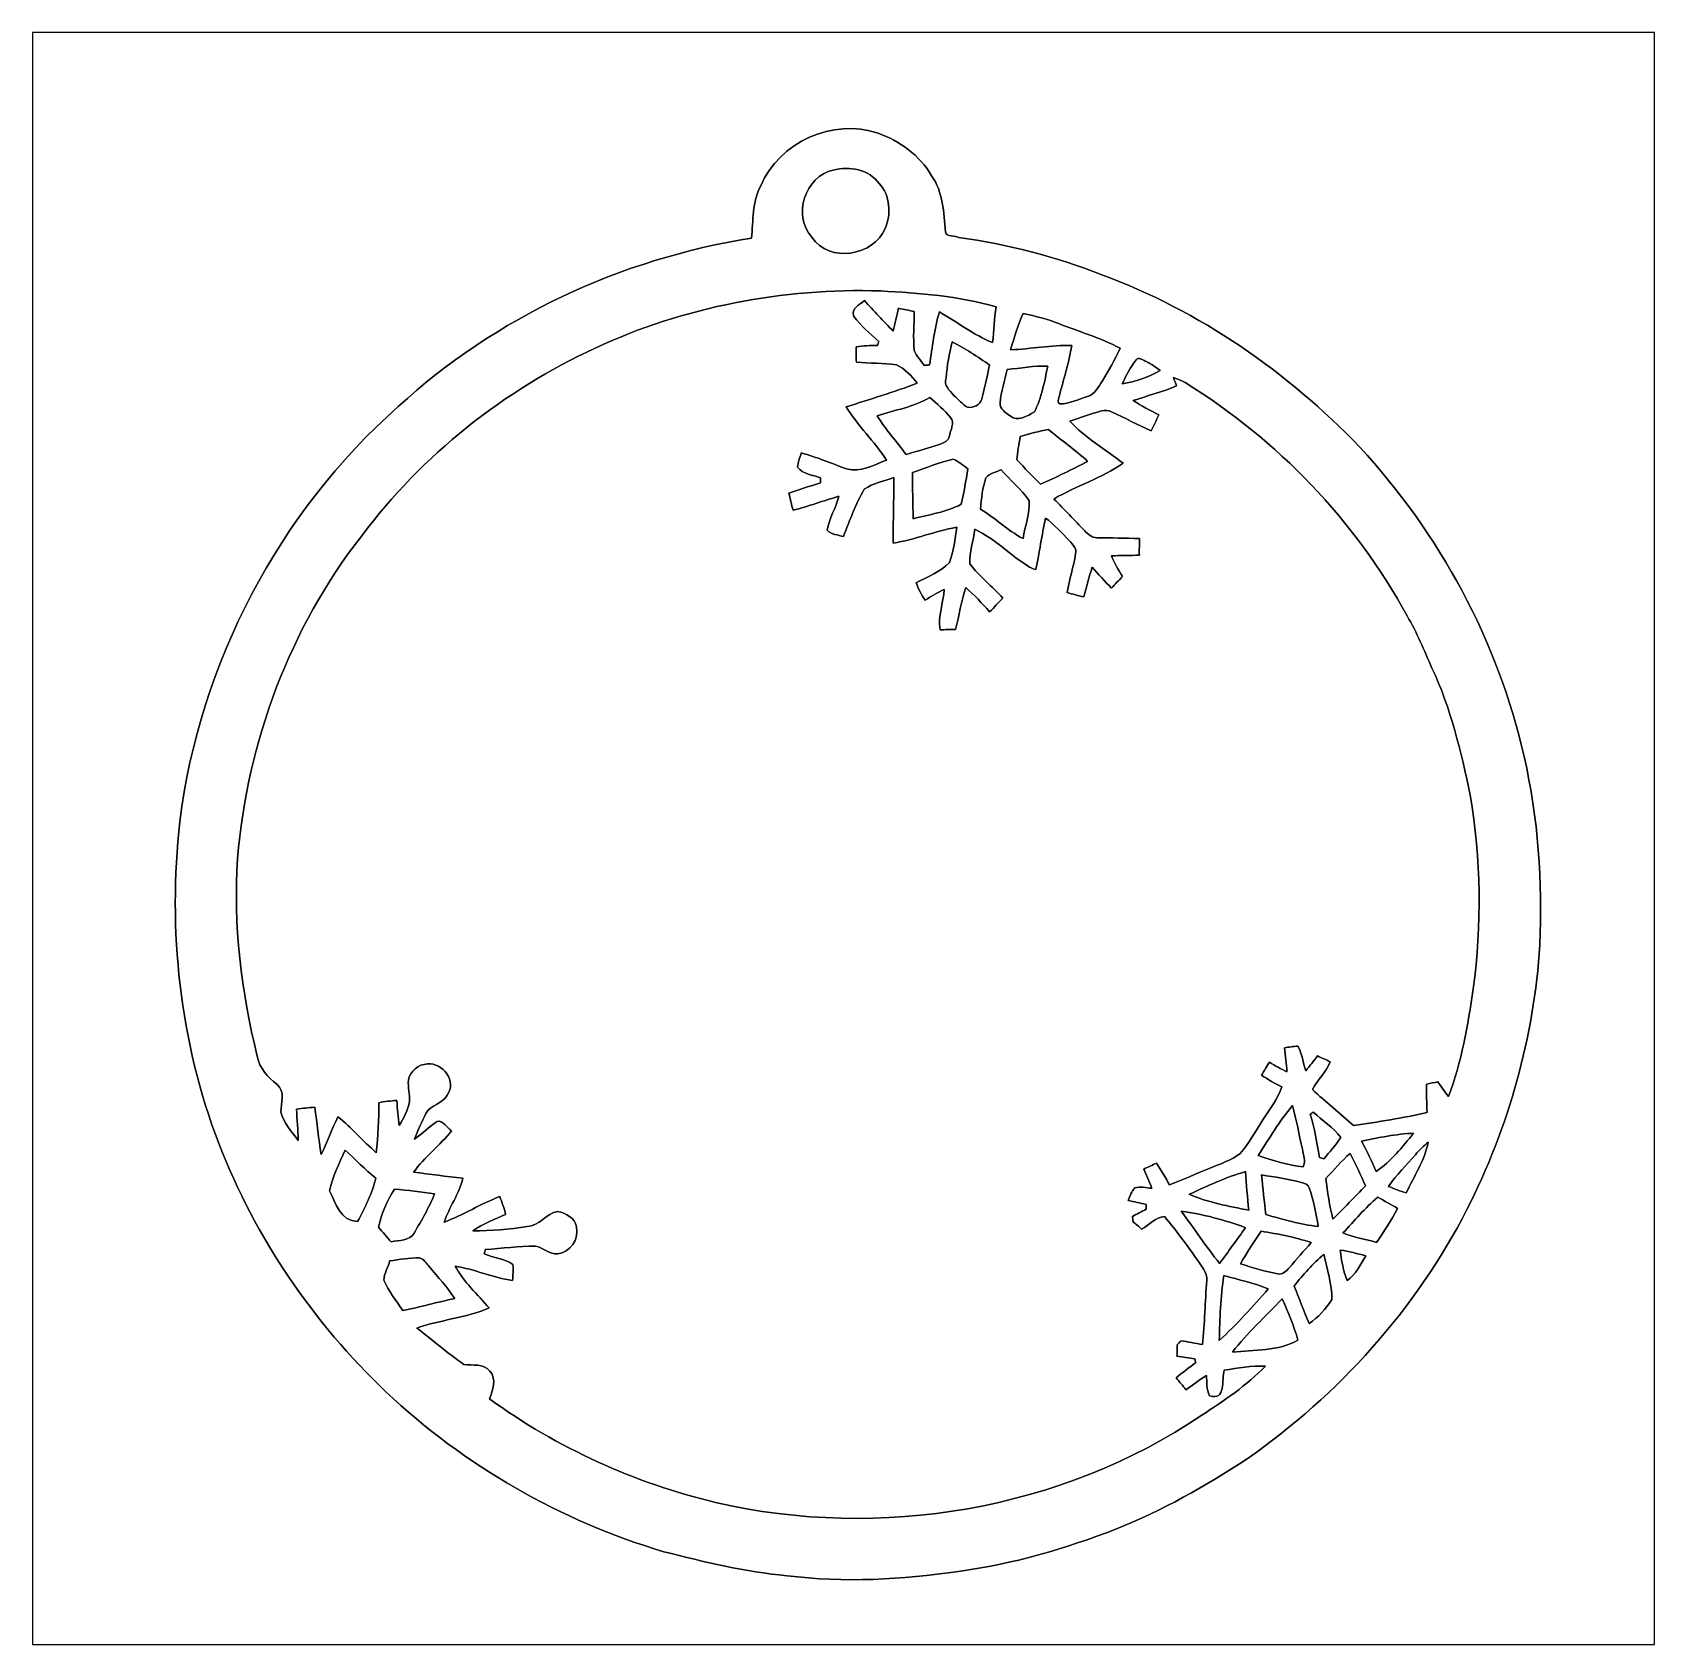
# Model space of a CAD drawing. Header units: centimetres. Extents: x -16.8 to 16.8, y -16.7 to 16.7.
import ezdxf

# ---------------------------------------------------------------- set-up
doc = ezdxf.new("R2010")
doc.units = ezdxf.units.CM
doc.header["$MEASUREMENT"] = 0
doc.layers.add('Layer 1', color=7, linetype='Continuous')

msp = doc.modelspace()

# ---------------------------------------------------------------- linework, layer by layer
at = {"layer": 'Layer 1', "color": 7}
for points, knots in [([(-16.77458, 16.66875), (-16.77458, 16.66875), (16.77458, 16.66875), (16.77458, 16.66875), (16.77458, 16.66875), (16.77458, 16.66875), (16.77458, -16.66875), (16.77458, -16.66875), (16.77458, -16.66875), (16.77458, -16.66875), (-16.77458, -16.66875), (-16.77458, -16.66875), (-16.77458, -16.66875), (-16.77458, -16.66875), (-16.77458, 16.66875), (-16.77458, 16.66875), (-16.77458, 16.66875), (-16.77458, 16.66875), (-16.77458, 16.66875), (-16.77458, 16.66875)], [0, 0, 0, 0, 0.16666667, 0.16666667, 0.16666667, 0.16666667, 0.33333333, 0.33333333, 0.33333333, 0.33333333, 0.5, 0.5, 0.5, 0.5, 0.66666667, 0.66666667, 0.66666667, 0.66666667, 1, 1, 1, 1]), ([(-1.71203, 13.49446), (-1.89653, 13.16567), (-1.86055, 12.77655), (-1.90359, 12.41566), (-1.90359, 12.41566), (-4.60622, 11.98739), (-7.19138, 10.78371), (-9.21138, 8.93022), (-9.21138, 8.93022), (-11.68365, 6.73735), (-13.31666, 3.63044), (-13.72658, 0.35172), (-13.72658, 0.35172), (-13.97706, -1.89336), (-13.72976, -4.20688), (-12.91484, -6.31896), (-12.91484, -6.31896), (-12.16343, -8.25394), (-10.96857, -10.01148), (-9.46397, -11.43952), (-9.46397, -11.43952), (-7.84331, -12.97446), (-5.85399, -14.11217), (-3.7151, -14.74893), (-3.7151, -14.74893), (-2.87655, -14.96166), (-2.03129, -15.16909), (-1.16734, -15.24423), (-1.16734, -15.24423), (0.01199, -15.39663), (1.20826, -15.32467), (2.3816, -15.15463), (2.3816, -15.15463), (3.49814, -15.00576), (4.58717, -14.69002), (5.63386, -14.27939), (5.63386, -14.27939), (6.59271, -13.90474), (7.48806, -13.38862), (8.34884, -12.82841), (8.34884, -12.82841), (10.24184, -11.50161), (11.83957, -9.73631), (12.89297, -7.67256), (12.89297, -7.67256), (13.7608, -5.97676), (14.2808, -4.10175), (14.40145, -2.20028), (14.40145, -2.20028), (14.44978, -0.89535), (14.37428, 0.42228), (14.07619, 1.69616), (14.07619, 1.69616), (13.53714, 4.0834), (12.32923, 6.30202), (10.67541, 8.10013), (10.67541, 8.10013), (9.17998, 9.64706), (7.36776, 10.91318), (5.34106, 11.65613), (5.34106, 11.65613), (4.39067, 12.0329), (3.39302, 12.28725), (2.38125, 12.43083), (2.38125, 12.43083), (2.31987, 12.47634), (2.12901, 12.42554), (2.11138, 12.54407), (2.11138, 12.54407), (2.07504, 12.9413), (2.06375, 13.37063), (1.81786, 13.70612), (1.81786, 13.70612), (1.58044, 14.12946), (1.16558, 14.42473), (0.71437, 14.58454), (0.71437, 14.58454), (-0.21414, 14.90627), (-1.33421, 14.40145), (-1.71203, 13.49446)], [0, 0, 0, 0, 0.04761905, 0.04761905, 0.04761905, 0.04761905, 0.0952381, 0.0952381, 0.0952381, 0.0952381, 0.14285714, 0.14285714, 0.14285714, 0.14285714, 0.19047619, 0.19047619, 0.19047619, 0.19047619, 0.23809524, 0.23809524, 0.23809524, 0.23809524, 0.28571429, 0.28571429, 0.28571429, 0.28571429, 0.33333333, 0.33333333, 0.33333333, 0.33333333, 0.38095238, 0.38095238, 0.38095238, 0.38095238, 0.42857143, 0.42857143, 0.42857143, 0.42857143, 0.47619048, 0.47619048, 0.47619048, 0.47619048, 0.52380952, 0.52380952, 0.52380952, 0.52380952, 0.57142857, 0.57142857, 0.57142857, 0.57142857, 0.61904762, 0.61904762, 0.61904762, 0.61904762, 0.66666667, 0.66666667, 0.66666667, 0.66666667, 0.71428571, 0.71428571, 0.71428571, 0.71428571, 0.76190476, 0.76190476, 0.76190476, 0.76190476, 0.80952381, 0.80952381, 0.80952381, 0.80952381, 0.85714286, 0.85714286, 0.85714286, 0.85714286, 0.9047619, 0.9047619, 0.9047619, 0.9047619, 1, 1, 1, 1]), ([(-0.21273, 13.8236), (0.12171, 13.90438), (0.52952, 13.83877), (0.73907, 13.54349), (0.73907, 13.54349), (0.96873, 13.29866), (0.98743, 12.91378), (0.86219, 12.61427), (0.86219, 12.61427), (0.62159, 12.04242), (-0.29704, 11.8932), (-0.65264, 12.43506), (-0.65264, 12.43506), (-1.06151, 12.87321), (-0.79657, 13.69836), (-0.21273, 13.8236)], [0, 0, 0, 0, 0.2, 0.2, 0.2, 0.2, 0.4, 0.4, 0.4, 0.4, 0.6, 0.6, 0.6, 0.6, 1, 1, 1, 1]), ([(-5.13292, 10.14236), (-3.296, 10.99608), (-1.25201, 11.38837), (0.77011, 11.32346), (0.77011, 11.32346), (1.57092, 11.27936), (2.37949, 11.21692), (3.15419, 10.99679), (3.15419, 10.99679), (3.12103, 10.7502), (3.11185, 10.50149), (3.08222, 10.25454), (3.08222, 10.25454), (2.68887, 10.41717), (2.34809, 10.67929), (1.98226, 10.89272), (1.98226, 10.89272), (1.87572, 10.53394), (1.83903, 10.16106), (1.78188, 9.79241), (1.78188, 9.79241), (1.75331, 9.79029), (1.69651, 9.78606), (1.66793, 9.78429), (1.66793, 9.78429), (1.59808, 9.88554), (1.50848, 9.9762), (1.46191, 10.09191), (1.46191, 10.09191), (1.43722, 10.35932), (1.46156, 10.62814), (1.46473, 10.89589), (1.46473, 10.89589), (1.35678, 10.92094), (1.24636, 10.94281), (1.13841, 10.96433), (1.13841, 10.96433), (1.0982, 10.8077), (1.07103, 10.64789), (1.02799, 10.49196), (1.02799, 10.49196), (0.82303, 10.69693), (0.63006, 10.91318), (0.43109, 11.12379), (0.43109, 11.12379), (0.33091, 11.03595), (0.14711, 10.96645), (0.21096, 10.79465), (0.21096, 10.79465), (0.3623, 10.60344), (0.54716, 10.44293), (0.72813, 10.27994), (0.72813, 10.27994), (0.72178, 10.25948), (0.70944, 10.21856), (0.70344, 10.1981), (0.70344, 10.1981), (0.55562, 10.19246), (0.40746, 10.19104), (0.26176, 10.16706), (0.26176, 10.16706), (0.26247, 10.06228), (0.26388, 9.95786), (0.26564, 9.85308), (0.26564, 9.85308), (0.54187, 9.82557), (0.82197, 9.83121), (1.09749, 9.7984), (1.09749, 9.7984), (1.27035, 9.71232), (1.40723, 9.56451), (1.524, 9.41282), (1.524, 9.41282), (1.0414, 9.23149), (0.54786, 9.08332), (0.0575, 8.92563), (0.0575, 8.92563), (0.29563, 8.53158), (0.63817, 8.21231), (0.88935, 7.82708), (0.88935, 7.82708), (0.62724, 7.72477), (0.3496, 7.55685), (0.06138, 7.64575), (0.06138, 7.64575), (-0.24941, 7.75652), (-0.55245, 7.88917), (-0.87277, 7.97242), (-0.87277, 7.97242), (-0.90488, 7.87576), (-0.94368, 7.77875), (-0.95109, 7.67609), (-0.95109, 7.67609), (-0.84349, 7.53004), (-0.63465, 7.51981), (-0.47766, 7.45772), (-0.47766, 7.45772), (-0.47731, 7.43126), (-0.4759, 7.3787), (-0.47554, 7.35224), (-0.47554, 7.35224), (-0.69427, 7.28627), (-0.91334, 7.22136), (-1.12748, 7.14199), (-1.12748, 7.14199), (-1.10419, 7.0231), (-1.07456, 6.90386), (-1.04281, 6.78639), (-1.04281, 6.78639), (-0.72461, 6.87211), (-0.41451, 6.98324), (-0.09843, 7.07637), (-0.09843, 7.07637), (-0.15346, 6.83401), (-0.29916, 6.62058), (-0.33655, 6.37293), (-0.33655, 6.37293), (-0.24412, 6.28932), (-0.11465, 6.27556), (0.00035, 6.2424), (0.00035, 6.2424), (0.12382, 6.57789), (0.25435, 6.9148), (0.43039, 7.22595), (0.43039, 7.22595), (0.61101, 7.35083), (0.83679, 7.38576), (1.03928, 7.46513), (1.03928, 7.46513), (1.04458, 7.01252), (1.02588, 6.5599), (1.02764, 6.10729), (1.02764, 6.10729), (1.47391, 6.18137), (1.89548, 6.356), (2.34103, 6.43537), (2.34103, 6.43537), (2.31246, 6.18913), (2.27683, 5.94078), (2.19287, 5.70689), (2.19287, 5.70689), (2.00201, 5.51251), (1.74166, 5.41232), (1.50389, 5.28884), (1.50389, 5.28884), (1.54905, 5.16184), (1.60972, 5.04014), (1.68698, 4.92972), (1.68698, 4.92972), (1.81751, 5.00662), (1.94733, 5.08529), (2.08421, 5.15056), (2.08421, 5.15056), (2.06728, 4.87116), (1.9498, 4.59846), (1.99743, 4.31694), (1.99743, 4.31694), (2.10467, 4.31871), (2.21192, 4.32012), (2.31987, 4.32153), (2.31987, 4.32153), (2.39113, 4.61081), (2.43558, 4.90679), (2.52871, 5.19042), (2.52871, 5.19042), (2.70334, 5.03343), (2.86491, 4.86304), (3.02295, 4.68983), (3.02295, 4.68983), (3.11538, 4.78261), (3.2071, 4.87645), (3.29636, 4.97311), (3.29636, 4.97311), (3.07164, 5.21088), (2.81728, 5.42255), (2.61197, 5.67725), (2.61197, 5.67725), (2.60103, 5.91855), (2.68781, 6.15527), (2.71639, 6.39374), (2.71639, 6.39374), (3.13549, 6.19831), (3.45793, 5.84835), (3.85022, 5.61058), (3.85022, 5.61058), (3.89008, 5.58941), (3.93277, 5.57424), (3.97722, 5.56472), (3.97722, 5.56472), (4.05201, 5.91608), (4.10422, 6.27168), (4.17442, 6.62376), (4.17442, 6.62376), (4.36527, 6.49605), (4.51132, 6.31543), (4.67466, 6.15562), (4.67466, 6.15562), (4.73957, 6.08154), (4.82882, 5.99687), (4.80166, 5.88716), (4.80166, 5.88716), (4.75262, 5.61869), (4.67642, 5.35622), (4.62633, 5.08776), (4.62633, 5.08776), (4.73851, 5.05072), (4.85316, 5.02179), (4.96887, 4.99604), (4.96887, 4.99604), (5.02532, 5.20136), (5.07365, 5.40914), (5.14632, 5.60952), (5.14632, 5.60952), (5.27156, 5.45888), (5.40385, 5.3146), (5.5439, 5.17701), (5.5439, 5.17701), (5.61904, 5.25709), (5.69419, 5.33753), (5.76897, 5.41831), (5.76897, 5.41831), (5.68643, 5.55731), (5.59964, 5.69489), (5.54355, 5.84694), (5.54355, 5.84694), (5.73511, 5.85188), (5.92737, 5.85082), (6.11893, 5.86034), (6.11893, 5.86034), (6.11611, 5.97535), (6.12175, 6.08683), (6.12034, 6.20077), (6.12034, 6.20077), (5.82683, 6.21736), (5.53297, 6.21101), (5.23981, 6.21947), (5.23981, 6.21947), (5.13609, 6.217), (5.05742, 6.29638), (4.98863, 6.36341), (4.98863, 6.36341), (4.77802, 6.5853), (4.56847, 6.80826), (4.34799, 7.01992), (4.34799, 7.01992), (4.81506, 7.29051), (5.33682, 7.45666), (5.78661, 7.75829), (5.78661, 7.75829), (5.41479, 8.04474), (5.00274, 8.28569), (4.68066, 8.63177), (4.68066, 8.63177), (4.89902, 8.70091), (5.11457, 8.78346), (5.33612, 8.84308), (5.33612, 8.84308), (5.40456, 8.86531), (5.47723, 8.85119), (5.54179, 8.82262), (5.54179, 8.82262), (5.82189, 8.7055), (6.08295, 8.54781), (6.36341, 8.43068), (6.36341, 8.43068), (6.41738, 8.53969), (6.471, 8.64905), (6.52286, 8.75947), (6.52286, 8.75947), (6.34471, 8.85649), (6.15915, 8.9408), (5.99405, 9.05898), (5.99405, 9.05898), (6.2932, 9.15599), (6.59836, 9.23925), (6.89046, 9.35778), (6.89046, 9.35778), (6.86823, 9.41529), (6.84636, 9.47279), (6.82554, 9.53029), (6.82554, 9.53029), (6.90774, 9.50136), (6.991, 9.47244), (7.06684, 9.42799), (7.06684, 9.42799), (8.97467, 8.24583), (10.58474, 6.57754), (11.65825, 4.60234), (11.65825, 4.60234), (11.86074, 4.25873), (12.00891, 3.88796), (12.17048, 3.5246), (12.17048, 3.5246), (12.55995, 2.69311), (12.77373, 1.79423), (12.96247, 0.89958), (12.96247, 0.89958), (13.18683, -0.42369), (13.20236, -1.78118), (13.0242, -3.11079), (13.0242, -3.11079), (12.91414, -3.86539), (12.78467, -4.6228), (12.51267, -5.33859), (12.51267, -5.33859), (12.43224, -5.24193), (12.36521, -5.13574), (12.29466, -5.03237), (12.29466, -5.03237), (12.21458, -5.0479), (12.13591, -5.06377), (12.05759, -5.08035), (12.05759, -5.08035), (12.0583, -5.27579), (12.06112, -5.47229), (12.07135, -5.66808), (12.07135, -5.66808), (11.56723, -5.7785), (11.05747, -5.86281), (10.547, -5.9369), (10.547, -5.9369), (10.2676, -5.68325), (9.97585, -5.44407), (9.6968, -5.19077), (9.6968, -5.19077), (9.81146, -4.99357), (9.97479, -4.82706), (10.06687, -4.61645), (10.06687, -4.61645), (9.97867, -4.57623), (9.89118, -4.53637), (9.80369, -4.49721), (9.80369, -4.49721), (9.72185, -4.59881), (9.6453, -4.70464), (9.55922, -4.80272), (9.55922, -4.80272), (9.49995, -4.63515), (9.48972, -4.44923), (9.39729, -4.29542), (9.39729, -4.29542), (9.29887, -4.2986), (9.2135, -4.31447), (9.11966, -4.32752), (9.11966, -4.32752), (9.14153, -4.49192), (9.15987, -4.65702), (9.17187, -4.82283), (9.17187, -4.82283), (9.04522, -4.76779), (8.92739, -4.69583), (8.80745, -4.62774), (8.80745, -4.62774), (8.76723, -4.69336), (8.6868, -4.82494), (8.64658, -4.89091), (8.64658, -4.89091), (8.77887, -4.9844), (8.91646, -5.07012), (9.06498, -5.13609), (9.06498, -5.13609), (8.97996, -5.38621), (8.8138, -5.5947), (8.67551, -5.81589), (8.67551, -5.81589), (8.52241, -6.05049), (8.3887, -6.29955), (8.20491, -6.51228), (8.20491, -6.51228), (8.01652, -6.66044), (7.78475, -6.73382), (7.56532, -6.82272), (7.56532, -6.82272), (7.28698, -6.9275), (7.02204, -7.06543), (6.74017, -7.16104), (6.74017, -7.16104), (6.65621, -7.00828), (6.57366, -6.85518), (6.47241, -6.71301), (6.47241, -6.71301), (6.38669, -6.75393), (6.30096, -6.7945), (6.21489, -6.83507), (6.21489, -6.83507), (6.26569, -6.96701), (6.32072, -7.09648), (6.37434, -7.22806), (6.37434, -7.22806), (6.26039, -7.23265), (6.13869, -7.18467), (6.02686, -7.22595), (6.02686, -7.22595), (5.95348, -7.29474), (5.92561, -7.39599), (5.88469, -7.48524), (5.88469, -7.48524), (6.00957, -7.51276), (6.13516, -7.53957), (6.26075, -7.56849), (6.26075, -7.56849), (6.26004, -7.59284), (6.25863, -7.64187), (6.25792, -7.66657), (6.25792, -7.66657), (6.16444, -7.71454), (6.07201, -7.76464), (5.98029, -7.81579), (5.98029, -7.81579), (5.98064, -7.84084), (5.98135, -7.89058), (5.9817, -7.91563), (5.9817, -7.91563), (6.02756, -7.9562), (6.11928, -8.03698), (6.16514, -8.07755), (6.16514, -8.07755), (6.32072, -7.99465), (6.45019, -7.82638), (6.63681, -7.81967), (6.63681, -7.81967), (6.90104, -8.12694), (7.13669, -8.45926), (7.37023, -8.79087), (7.37023, -8.79087), (7.44044, -8.89529), (7.5244, -9.00783), (7.51522, -9.14118), (7.51522, -9.14118), (7.4736, -9.5818), (7.47571, -10.02559), (7.42386, -10.46586), (7.42386, -10.46586), (7.27428, -10.44046), (7.12576, -10.41012), (6.97618, -10.38578), (6.97618, -10.38578), (6.95184, -10.41329), (6.92785, -10.44116), (6.90421, -10.46974), (6.90421, -10.46974), (6.90245, -10.52795), (6.89927, -10.64472), (6.89751, -10.70292), (6.89751, -10.70292), (7.02063, -10.72127), (7.14375, -10.73891), (7.26757, -10.75831), (7.26757, -10.75831), (7.27181, -10.77877), (7.27992, -10.81934), (7.2838, -10.83945), (7.2838, -10.83945), (7.14763, -10.94211), (7.01005, -11.043), (6.88234, -11.15554), (6.88234, -11.15554), (6.95043, -11.23597), (7.01851, -11.31676), (7.08554, -11.3986), (7.08554, -11.3986), (7.22701, -11.30053), (7.35965, -11.18941), (7.50993, -11.10439), (7.50993, -11.10439), (7.51417, -11.24444), (7.50252, -11.39296), (7.56885, -11.52207), (7.56885, -11.52207), (7.92339, -11.64061), (7.81473, -11.18411), (7.87259, -10.99644), (7.87259, -10.99644), (8.15481, -10.9534), (8.44021, -10.89201), (8.72737, -10.91248), (8.72737, -10.91248), (8.33826, -11.31006), (7.87576, -11.62297), (7.41151, -11.92459), (7.41151, -11.92459), (4.50321, -13.88816), (0.76306, -14.51681), (-2.64548, -13.73082), (-2.64548, -13.73082), (-4.32153, -13.32583), (-5.92279, -12.60404), (-7.31873, -11.58946), (-7.31873, -11.58946), (-7.25946, -11.40636), (-7.16527, -11.18306), (-7.31167, -11.01513), (-7.31167, -11.01513), (-7.45243, -10.8518), (-7.66939, -10.9026), (-7.85248, -10.87614), (-7.85248, -10.87614), (-8.1855, -10.63731), (-8.50371, -10.37731), (-8.82474, -10.12261), (-8.82474, -10.12261), (-8.33649, -9.95327), (-7.80979, -9.91306), (-7.33143, -9.7088), (-7.33143, -9.7088), (-7.56849, -9.42305), (-7.85671, -9.17116), (-8.03451, -8.84132), (-8.03451, -8.84132), (-7.63023, -8.9087), (-7.2517, -9.08403), (-6.84318, -9.13906), (-6.84318, -9.13906), (-6.83966, -9.02794), (-6.82484, -8.91787), (-6.83613, -8.80816), (-6.83613, -8.80816), (-7.01216, -8.69103), (-7.23653, -8.66916), (-7.42915, -8.58943), (-7.42915, -8.58943), (-7.42421, -8.56756), (-7.41433, -8.52382), (-7.40904, -8.50194), (-7.40904, -8.50194), (-7.06226, -8.47937), (-6.71689, -8.42539), (-6.3687, -8.42751), (-6.3687, -8.42751), (-6.20854, -8.46138), (-6.08577, -8.60249), (-5.90973, -8.5912), (-5.90973, -8.5912), (-5.65256, -8.55557), (-5.46382, -8.28463), (-5.5245, -8.02957), (-5.5245, -8.02957), (-5.54461, -7.84119), (-5.74957, -7.74982), (-5.90938, -7.71137), (-5.90938, -7.71137), (-6.15244, -7.74735), (-6.28791, -8.01758), (-6.54332, -8.0264), (-6.54332, -8.0264), (-6.91303, -8.08567), (-7.28839, -8.11706), (-7.66304, -8.11213), (-7.66304, -8.11213), (-7.4549, -7.96819), (-7.21607, -7.87859), (-6.98782, -7.7724), (-6.98782, -7.7724), (-7.02028, -7.64646), (-7.06155, -7.52334), (-7.10988, -7.40339), (-7.10988, -7.40339), (-7.50253, -7.55826), (-7.86412, -7.78051), (-8.25712, -7.93468), (-8.25712, -7.93468), (-8.15693, -7.62035), (-7.94773, -7.35048), (-7.87435, -7.02627), (-7.87435, -7.02627), (-8.21337, -6.98359), (-8.55274, -6.94478), (-8.89176, -6.90069), (-8.89176, -6.90069), (-8.66281, -6.58601), (-8.34778, -6.34577), (-8.10436, -6.04273), (-8.10436, -6.04273), (-8.2042, -5.98805), (-8.27793, -5.8226), (-8.40458, -5.84941), (-8.40458, -5.84941), (-8.56827, -5.96053), (-8.70797, -6.10411), (-8.87307, -6.21418), (-8.87307, -6.21418), (-8.80463, -6.03321), (-8.72349, -5.85682), (-8.63494, -5.68466), (-8.63494, -5.68466), (-8.54463, -5.50228), (-8.29063, -5.49416), (-8.20032, -5.31107), (-8.20032, -5.31107), (-7.98865, -5.02849), (-8.28287, -4.62986), (-8.60354, -4.6609), (-8.60354, -4.6609), (-8.79016, -4.67042), (-8.96938, -4.80554), (-8.9976, -4.9971), (-8.9976, -4.9971), (-9.011, -5.14456), (-8.97079, -5.29026), (-8.97537, -5.43736), (-8.97537, -5.43736), (-9.00465, -5.61799), (-9.09391, -5.78273), (-9.19127, -5.93513), (-9.19127, -5.93513), (-9.20891, -5.76121), (-9.22302, -5.58906), (-9.24031, -5.41584), (-9.24031, -5.41584), (-9.36413, -5.42643), (-9.48725, -5.44019), (-9.60931, -5.46347), (-9.60931, -5.46347), (-9.61249, -5.80849), (-9.62413, -6.15456), (-9.66505, -6.49781), (-9.66505, -6.49781), (-9.93422, -6.2551), (-10.17799, -5.98523), (-10.45633, -5.75239), (-10.45633, -5.75239), (-10.58051, -6.01063), (-10.6747, -6.28262), (-10.80558, -6.53803), (-10.80558, -6.53803), (-10.85356, -6.21101), (-10.88813, -5.88327), (-10.93399, -5.55625), (-10.93399, -5.55625), (-11.06064, -5.56648), (-11.18729, -5.57671), (-11.31217, -5.60035), (-11.31217, -5.60035), (-11.30371, -5.81448), (-11.28466, -6.02791), (-11.27619, -6.2424), (-11.27619, -6.2424), (-11.40778, -6.05825), (-11.58558, -5.88574), (-11.63426, -5.65679), (-11.63426, -5.65679), (-11.63814, -5.46735), (-11.5383, -5.22887), (-11.71575, -5.08564), (-11.71575, -5.08564), (-11.9066, -4.93536), (-12.08052, -4.75474), (-12.12356, -4.50321), (-12.12356, -4.50321), (-12.45835, -3.17041), (-12.62451, -1.78435), (-12.53173, -0.41063), (-12.53173, -0.41063), (-12.33064, 1.99531), (-11.4554, 4.35434), (-9.9635, 6.26004), (-9.9635, 6.26004), (-8.7122, 7.93186), (-7.02698, 9.26818), (-5.13292, 10.14236)], [0, 0, 0, 0, 0.0060241, 0.0060241, 0.0060241, 0.0060241, 0.01204819, 0.01204819, 0.01204819, 0.01204819, 0.01807229, 0.01807229, 0.01807229, 0.01807229, 0.02409639, 0.02409639, 0.02409639, 0.02409639, 0.03012048, 0.03012048, 0.03012048, 0.03012048, 0.03614458, 0.03614458, 0.03614458, 0.03614458, 0.04216867, 0.04216867, 0.04216867, 0.04216867, 0.04819277, 0.04819277, 0.04819277, 0.04819277, 0.05421687, 0.05421687, 0.05421687, 0.05421687, 0.06024096, 0.06024096, 0.06024096, 0.06024096, 0.06626506, 0.06626506, 0.06626506, 0.06626506, 0.07228916, 0.07228916, 0.07228916, 0.07228916, 0.07831325, 0.07831325, 0.07831325, 0.07831325, 0.08433735, 0.08433735, 0.08433735, 0.08433735, 0.09036145, 0.09036145, 0.09036145, 0.09036145, 0.09638554, 0.09638554, 0.09638554, 0.09638554, 0.10240964, 0.10240964, 0.10240964, 0.10240964, 0.10843373, 0.10843373, 0.10843373, 0.10843373, 0.11445783, 0.11445783, 0.11445783, 0.11445783, 0.12048193, 0.12048193, 0.12048193, 0.12048193, 0.12650602, 0.12650602, 0.12650602, 0.12650602, 0.13253012, 0.13253012, 0.13253012, 0.13253012, 0.13855422, 0.13855422, 0.13855422, 0.13855422, 0.14457831, 0.14457831, 0.14457831, 0.14457831, 0.15060241, 0.15060241, 0.15060241, 0.15060241, 0.15662651, 0.15662651, 0.15662651, 0.15662651, 0.1626506, 0.1626506, 0.1626506, 0.1626506, 0.1686747, 0.1686747, 0.1686747, 0.1686747, 0.1746988, 0.1746988, 0.1746988, 0.1746988, 0.18072289, 0.18072289, 0.18072289, 0.18072289, 0.18674699, 0.18674699, 0.18674699, 0.18674699, 0.19277108, 0.19277108, 0.19277108, 0.19277108, 0.19879518, 0.19879518, 0.19879518, 0.19879518, 0.20481928, 0.20481928, 0.20481928, 0.20481928, 0.21084337, 0.21084337, 0.21084337, 0.21084337, 0.21686747, 0.21686747, 0.21686747, 0.21686747, 0.22289157, 0.22289157, 0.22289157, 0.22289157, 0.22891566, 0.22891566, 0.22891566, 0.22891566, 0.23493976, 0.23493976, 0.23493976, 0.23493976, 0.24096386, 0.24096386, 0.24096386, 0.24096386, 0.24698795, 0.24698795, 0.24698795, 0.24698795, 0.25301205, 0.25301205, 0.25301205, 0.25301205, 0.25903614, 0.25903614, 0.25903614, 0.25903614, 0.26506024, 0.26506024, 0.26506024, 0.26506024, 0.27108434, 0.27108434, 0.27108434, 0.27108434, 0.27710843, 0.27710843, 0.27710843, 0.27710843, 0.28313253, 0.28313253, 0.28313253, 0.28313253, 0.28915663, 0.28915663, 0.28915663, 0.28915663, 0.29518072, 0.29518072, 0.29518072, 0.29518072, 0.30120482, 0.30120482, 0.30120482, 0.30120482, 0.30722892, 0.30722892, 0.30722892, 0.30722892, 0.31325301, 0.31325301, 0.31325301, 0.31325301, 0.31927711, 0.31927711, 0.31927711, 0.31927711, 0.3253012, 0.3253012, 0.3253012, 0.3253012, 0.3313253, 0.3313253, 0.3313253, 0.3313253, 0.3373494, 0.3373494, 0.3373494, 0.3373494, 0.34337349, 0.34337349, 0.34337349, 0.34337349, 0.34939759, 0.34939759, 0.34939759, 0.34939759, 0.35542169, 0.35542169, 0.35542169, 0.35542169, 0.36144578, 0.36144578, 0.36144578, 0.36144578, 0.36746988, 0.36746988, 0.36746988, 0.36746988, 0.37349398, 0.37349398, 0.37349398, 0.37349398, 0.37951807, 0.37951807, 0.37951807, 0.37951807, 0.38554217, 0.38554217, 0.38554217, 0.38554217, 0.39156627, 0.39156627, 0.39156627, 0.39156627, 0.39759036, 0.39759036, 0.39759036, 0.39759036, 0.40361446, 0.40361446, 0.40361446, 0.40361446, 0.40963855, 0.40963855, 0.40963855, 0.40963855, 0.41566265, 0.41566265, 0.41566265, 0.41566265, 0.42168675, 0.42168675, 0.42168675, 0.42168675, 0.42771084, 0.42771084, 0.42771084, 0.42771084, 0.43373494, 0.43373494, 0.43373494, 0.43373494, 0.43975904, 0.43975904, 0.43975904, 0.43975904, 0.44578313, 0.44578313, 0.44578313, 0.44578313, 0.45180723, 0.45180723, 0.45180723, 0.45180723, 0.45783133, 0.45783133, 0.45783133, 0.45783133, 0.46385542, 0.46385542, 0.46385542, 0.46385542, 0.46987952, 0.46987952, 0.46987952, 0.46987952, 0.47590361, 0.47590361, 0.47590361, 0.47590361, 0.48192771, 0.48192771, 0.48192771, 0.48192771, 0.48795181, 0.48795181, 0.48795181, 0.48795181, 0.4939759, 0.4939759, 0.4939759, 0.4939759, 0.5, 0.5, 0.5, 0.5, 0.5060241, 0.5060241, 0.5060241, 0.5060241, 0.51204819, 0.51204819, 0.51204819, 0.51204819, 0.51807229, 0.51807229, 0.51807229, 0.51807229, 0.52409639, 0.52409639, 0.52409639, 0.52409639, 0.53012048, 0.53012048, 0.53012048, 0.53012048, 0.53614458, 0.53614458, 0.53614458, 0.53614458, 0.54216867, 0.54216867, 0.54216867, 0.54216867, 0.54819277, 0.54819277, 0.54819277, 0.54819277, 0.55421687, 0.55421687, 0.55421687, 0.55421687, 0.56024096, 0.56024096, 0.56024096, 0.56024096, 0.56626506, 0.56626506, 0.56626506, 0.56626506, 0.57228916, 0.57228916, 0.57228916, 0.57228916, 0.57831325, 0.57831325, 0.57831325, 0.57831325, 0.58433735, 0.58433735, 0.58433735, 0.58433735, 0.59036145, 0.59036145, 0.59036145, 0.59036145, 0.59638554, 0.59638554, 0.59638554, 0.59638554, 0.60240964, 0.60240964, 0.60240964, 0.60240964, 0.60843373, 0.60843373, 0.60843373, 0.60843373, 0.61445783, 0.61445783, 0.61445783, 0.61445783, 0.62048193, 0.62048193, 0.62048193, 0.62048193, 0.62650602, 0.62650602, 0.62650602, 0.62650602, 0.63253012, 0.63253012, 0.63253012, 0.63253012, 0.63855422, 0.63855422, 0.63855422, 0.63855422, 0.64457831, 0.64457831, 0.64457831, 0.64457831, 0.65060241, 0.65060241, 0.65060241, 0.65060241, 0.65662651, 0.65662651, 0.65662651, 0.65662651, 0.6626506, 0.6626506, 0.6626506, 0.6626506, 0.6686747, 0.6686747, 0.6686747, 0.6686747, 0.6746988, 0.6746988, 0.6746988, 0.6746988, 0.68072289, 0.68072289, 0.68072289, 0.68072289, 0.68674699, 0.68674699, 0.68674699, 0.68674699, 0.69277108, 0.69277108, 0.69277108, 0.69277108, 0.69879518, 0.69879518, 0.69879518, 0.69879518, 0.70481928, 0.70481928, 0.70481928, 0.70481928, 0.71084337, 0.71084337, 0.71084337, 0.71084337, 0.71686747, 0.71686747, 0.71686747, 0.71686747, 0.72289157, 0.72289157, 0.72289157, 0.72289157, 0.72891566, 0.72891566, 0.72891566, 0.72891566, 0.73493976, 0.73493976, 0.73493976, 0.73493976, 0.74096386, 0.74096386, 0.74096386, 0.74096386, 0.74698795, 0.74698795, 0.74698795, 0.74698795, 0.75301205, 0.75301205, 0.75301205, 0.75301205, 0.75903614, 0.75903614, 0.75903614, 0.75903614, 0.76506024, 0.76506024, 0.76506024, 0.76506024, 0.77108434, 0.77108434, 0.77108434, 0.77108434, 0.77710843, 0.77710843, 0.77710843, 0.77710843, 0.78313253, 0.78313253, 0.78313253, 0.78313253, 0.78915663, 0.78915663, 0.78915663, 0.78915663, 0.79518072, 0.79518072, 0.79518072, 0.79518072, 0.80120482, 0.80120482, 0.80120482, 0.80120482, 0.80722892, 0.80722892, 0.80722892, 0.80722892, 0.81325301, 0.81325301, 0.81325301, 0.81325301, 0.81927711, 0.81927711, 0.81927711, 0.81927711, 0.8253012, 0.8253012, 0.8253012, 0.8253012, 0.8313253, 0.8313253, 0.8313253, 0.8313253, 0.8373494, 0.8373494, 0.8373494, 0.8373494, 0.84337349, 0.84337349, 0.84337349, 0.84337349, 0.84939759, 0.84939759, 0.84939759, 0.84939759, 0.85542169, 0.85542169, 0.85542169, 0.85542169, 0.86144578, 0.86144578, 0.86144578, 0.86144578, 0.86746988, 0.86746988, 0.86746988, 0.86746988, 0.87349398, 0.87349398, 0.87349398, 0.87349398, 0.87951807, 0.87951807, 0.87951807, 0.87951807, 0.88554217, 0.88554217, 0.88554217, 0.88554217, 0.89156627, 0.89156627, 0.89156627, 0.89156627, 0.89759036, 0.89759036, 0.89759036, 0.89759036, 0.90361446, 0.90361446, 0.90361446, 0.90361446, 0.90963855, 0.90963855, 0.90963855, 0.90963855, 0.91566265, 0.91566265, 0.91566265, 0.91566265, 0.92168675, 0.92168675, 0.92168675, 0.92168675, 0.92771084, 0.92771084, 0.92771084, 0.92771084, 0.93373494, 0.93373494, 0.93373494, 0.93373494, 0.93975904, 0.93975904, 0.93975904, 0.93975904, 0.94578313, 0.94578313, 0.94578313, 0.94578313, 0.95180723, 0.95180723, 0.95180723, 0.95180723, 0.95783133, 0.95783133, 0.95783133, 0.95783133, 0.96385542, 0.96385542, 0.96385542, 0.96385542, 0.96987952, 0.96987952, 0.96987952, 0.96987952, 0.97590361, 0.97590361, 0.97590361, 0.97590361, 0.98192771, 0.98192771, 0.98192771, 0.98192771, 0.98795181, 0.98795181, 0.98795181, 0.98795181, 1, 1, 1, 1]), ([(3.71687, 10.85991), (3.96946, 10.80064), (4.22381, 10.74032), (4.46546, 10.64225), (4.46546, 10.64225), (4.88491, 10.47891), (5.31954, 10.34944), (5.71923, 10.13848), (5.71923, 10.13848), (5.61481, 9.90424), (5.48675, 9.68163), (5.35411, 9.46291), (5.35411, 9.46291), (5.27121, 9.34156), (5.19889, 9.18633), (5.04684, 9.13977), (5.04684, 9.13977), (4.8574, 9.0872), (4.67431, 8.98384), (4.47393, 8.98596), (4.47393, 8.98596), (4.41925, 9.01453), (4.44959, 9.07591), (4.45558, 9.12213), (4.45558, 9.12213), (4.54766, 9.47949), (4.65843, 9.83297), (4.72158, 10.19739), (4.72158, 10.19739), (4.29824, 10.20198), (3.87914, 10.12649), (3.45722, 10.10461), (3.45722, 10.10461), (3.52989, 10.36073), (3.60998, 10.61544), (3.71687, 10.85991)], [0, 0, 0, 0, 0.1, 0.1, 0.1, 0.1, 0.2, 0.2, 0.2, 0.2, 0.3, 0.3, 0.3, 0.3, 0.4, 0.4, 0.4, 0.4, 0.5, 0.5, 0.5, 0.5, 0.6, 0.6, 0.6, 0.6, 0.7, 0.7, 0.7, 0.7, 0.8, 0.8, 0.8, 0.8, 1, 1, 1, 1]), ([(2.24719, 10.27112), (2.51919, 10.13425), (2.77213, 9.96315), (3.02189, 9.78923), (3.02189, 9.78923), (2.96686, 9.5564), (2.921, 9.32109), (2.85926, 9.08967), (2.85926, 9.08967), (2.82963, 8.9662), (2.68464, 8.89635), (2.56646, 8.91787), (2.56646, 8.91787), (2.45674, 8.97961), (2.37419, 9.07803), (2.28388, 9.1634), (2.28388, 9.1634), (2.19287, 9.26289), (2.06657, 9.37189), (2.12196, 9.52782), (2.12196, 9.52782), (2.1403, 9.779), (2.18616, 10.027), (2.24719, 10.27112)], [0, 0, 0, 0, 0.14285714, 0.14285714, 0.14285714, 0.14285714, 0.28571429, 0.28571429, 0.28571429, 0.28571429, 0.42857143, 0.42857143, 0.42857143, 0.42857143, 0.57142857, 0.57142857, 0.57142857, 0.57142857, 0.71428571, 0.71428571, 0.71428571, 0.71428571, 1, 1, 1, 1]), ([(3.3849, 9.70033), (3.66536, 9.71867), (3.9437, 9.78112), (4.22628, 9.76983), (4.22628, 9.76983), (4.15713, 9.44845), (4.09822, 9.11542), (3.94864, 8.82156), (3.94864, 8.82156), (3.80294, 8.74607), (3.59974, 8.60319), (3.4477, 8.73831), (3.4477, 8.73831), (3.35844, 8.80392), (3.23003, 8.87942), (3.2385, 9.00818), (3.2385, 9.00818), (3.26284, 9.24348), (3.33057, 9.47102), (3.3849, 9.70033)], [0, 0, 0, 0, 0.16666667, 0.16666667, 0.16666667, 0.16666667, 0.33333333, 0.33333333, 0.33333333, 0.33333333, 0.5, 0.5, 0.5, 0.5, 0.66666667, 0.66666667, 0.66666667, 0.66666667, 1, 1, 1, 1]), ([(6.0519, 9.8993), (6.10447, 9.97126), (6.21489, 9.87919), (6.26181, 9.86084), (6.26181, 9.86084), (6.36376, 9.81075), (6.45901, 9.7469), (6.54861, 9.67669), (6.54861, 9.67669), (6.30661, 9.54087), (6.0385, 9.44668), (5.76404, 9.40259), (5.76404, 9.40259), (5.84553, 9.5758), (5.93619, 9.74654), (6.0519, 9.8993)], [0, 0, 0, 0, 0.2, 0.2, 0.2, 0.2, 0.4, 0.4, 0.4, 0.4, 0.6, 0.6, 0.6, 0.6, 1, 1, 1, 1]), ([(0.69779, 8.73831), (1.0601, 8.86178), (1.45203, 8.92175), (1.78294, 9.12283), (1.78294, 9.12283), (1.92617, 8.98384), (2.09021, 8.86389), (2.21439, 8.7062), (2.21439, 8.7062), (2.30399, 8.5912), (2.21051, 8.4395), (2.19004, 8.32097), (2.19004, 8.32097), (2.16994, 8.2296), (2.08456, 8.17986), (2.00131, 8.15587), (2.00131, 8.15587), (1.76601, 8.08355), (1.53211, 8.00735), (1.29469, 7.94173), (1.29469, 7.94173), (1.0982, 8.20914), (0.87242, 8.45573), (0.69779, 8.73831)], [0, 0, 0, 0, 0.14285714, 0.14285714, 0.14285714, 0.14285714, 0.28571429, 0.28571429, 0.28571429, 0.28571429, 0.42857143, 0.42857143, 0.42857143, 0.42857143, 0.57142857, 0.57142857, 0.57142857, 0.57142857, 0.71428571, 0.71428571, 0.71428571, 0.71428571, 1, 1, 1, 1]), ([(3.65478, 8.31039), (3.84775, 8.36824), (4.04248, 8.42469), (4.24145, 8.46102), (4.24145, 8.46102), (4.50215, 8.22925), (4.79954, 8.04157), (5.04966, 7.7978), (5.04966, 7.7978), (4.72934, 7.63023), (4.40372, 7.47254), (4.07317, 7.32614), (4.07317, 7.32614), (3.90878, 7.49335), (3.74826, 7.66339), (3.58211, 7.82814), (3.58211, 7.82814), (3.59974, 7.98971), (3.62761, 8.15022), (3.65478, 8.31039)], [0, 0, 0, 0, 0.16666667, 0.16666667, 0.16666667, 0.16666667, 0.33333333, 0.33333333, 0.33333333, 0.33333333, 0.5, 0.5, 0.5, 0.5, 0.66666667, 0.66666667, 0.66666667, 0.66666667, 1, 1, 1, 1]), ([(1.42804, 7.56638), (1.70815, 7.66163), (1.98296, 7.78263), (2.2733, 7.8426), (2.2733, 7.8426), (2.38689, 7.80027), (2.47333, 7.70961), (2.57351, 7.64364), (2.57351, 7.64364), (2.53012, 7.39881), (2.49343, 7.15222), (2.43311, 6.91092), (2.43311, 6.91092), (2.12937, 6.75076), (1.77447, 6.69925), (1.44392, 6.61176), (1.44392, 6.61176), (1.43157, 6.92997), (1.4284, 7.24817), (1.42804, 7.56638)], [0, 0, 0, 0, 0.16666667, 0.16666667, 0.16666667, 0.16666667, 0.33333333, 0.33333333, 0.33333333, 0.33333333, 0.5, 0.5, 0.5, 0.5, 0.66666667, 0.66666667, 0.66666667, 0.66666667, 1, 1, 1, 1]), ([(2.94711, 7.45984), (3.02366, 7.55227), (3.15383, 7.57696), (3.25896, 7.62706), (3.25896, 7.62706), (3.4484, 7.41116), (3.67594, 7.22348), (3.83857, 6.985), (3.83857, 6.985), (3.85833, 6.72253), (3.75532, 6.46183), (3.71369, 6.20254), (3.71369, 6.20254), (3.39549, 6.36799), (3.13796, 6.62411), (2.83492, 6.81355), (2.83492, 6.81355), (2.85291, 7.03086), (2.86879, 7.25452), (2.94711, 7.45984)], [0, 0, 0, 0, 0.16666667, 0.16666667, 0.16666667, 0.16666667, 0.33333333, 0.33333333, 0.33333333, 0.33333333, 0.5, 0.5, 0.5, 0.5, 0.66666667, 0.66666667, 0.66666667, 0.66666667, 1, 1, 1, 1]), ([(8.57709, -6.55779), (8.80039, -6.20536), (9.01876, -5.84518), (9.28441, -5.52309), (9.28441, -5.52309), (9.37048, -5.81907), (9.42022, -6.12387), (9.49113, -6.42373), (9.49113, -6.42373), (9.51089, -6.54191), (9.56345, -6.67456), (9.50807, -6.79238), (9.50807, -6.79238), (9.18845, -6.7624), (8.88224, -6.65198), (8.57709, -6.55779)], [0, 0, 0, 0, 0.2, 0.2, 0.2, 0.2, 0.4, 0.4, 0.4, 0.4, 0.6, 0.6, 0.6, 0.6, 1, 1, 1, 1]), ([(9.65024, -5.70265), (9.66682, -5.69136), (9.70033, -5.66914), (9.71691, -5.65785), (9.71691, -5.65785), (9.89824, -5.83988), (10.13742, -5.96935), (10.28488, -6.18278), (10.28488, -6.18278), (10.18434, -6.34189), (10.05311, -6.47947), (9.93528, -6.62587), (9.93528, -6.62587), (9.9127, -6.61811), (9.86719, -6.60259), (9.84462, -6.59483), (9.84462, -6.59483), (9.79099, -6.29497), (9.74619, -5.99264), (9.65024, -5.70265)], [0, 0, 0, 0, 0.16666667, 0.16666667, 0.16666667, 0.16666667, 0.33333333, 0.33333333, 0.33333333, 0.33333333, 0.5, 0.5, 0.5, 0.5, 0.66666667, 0.66666667, 0.66666667, 0.66666667, 1, 1, 1, 1]), ([(10.71668, -6.25934), (11.07122, -6.18384), (11.42788, -6.11223), (11.79089, -6.09353), (11.79089, -6.09353), (11.55982, -6.37999), (11.32276, -6.67844), (11.0169, -6.88869), (11.0169, -6.88869), (10.92235, -6.67632), (10.82957, -6.46254), (10.71668, -6.25934)], [0, 0, 0, 0, 0.25, 0.25, 0.25, 0.25, 0.5, 0.5, 0.5, 0.5, 1, 1, 1, 1]), ([(11.82934, -6.53838), (11.90766, -6.44349), (11.99656, -6.35776), (12.09181, -6.2798), (12.09181, -6.2798), (12.02302, -6.66221), (11.79724, -6.98359), (11.63814, -7.33072), (11.63814, -7.33072), (11.51361, -7.29403), (11.39331, -7.245), (11.27478, -7.19314), (11.27478, -7.19314), (11.43247, -6.95254), (11.64661, -6.75852), (11.82934, -6.53838)], [0, 0, 0, 0, 0.2, 0.2, 0.2, 0.2, 0.4, 0.4, 0.4, 0.4, 0.6, 0.6, 0.6, 0.6, 1, 1, 1, 1]), ([(-10.30852, -6.4456), (-10.09015, -6.63152), (-9.89859, -6.84777), (-9.67105, -7.02345), (-9.67105, -7.02345), (-9.75043, -7.33848), (-9.8933, -7.63341), (-10.04923, -7.91739), (-10.04923, -7.91739), (-10.39671, -7.92021), (-10.51031, -7.53639), (-10.6299, -7.28345), (-10.6299, -7.28345), (-10.56111, -6.99241), (-10.43411, -6.71654), (-10.30852, -6.4456)], [0, 0, 0, 0, 0.2, 0.2, 0.2, 0.2, 0.4, 0.4, 0.4, 0.4, 0.6, 0.6, 0.6, 0.6, 1, 1, 1, 1]), ([(9.97479, -7.02769), (10.14518, -6.85906), (10.29335, -6.66821), (10.47609, -6.51193), (10.47609, -6.51193), (10.58792, -6.731), (10.7001, -6.95113), (10.79324, -7.17938), (10.79324, -7.17938), (10.57381, -7.41468), (10.35015, -7.64611), (10.11978, -7.87047), (10.11978, -7.87047), (10.05911, -7.59178), (10.00266, -7.31167), (9.97479, -7.02769)], [0, 0, 0, 0, 0.2, 0.2, 0.2, 0.2, 0.4, 0.4, 0.4, 0.4, 0.6, 0.6, 0.6, 0.6, 1, 1, 1, 1]), ([(7.15116, -7.35824), (7.52898, -7.18114), (7.91175, -7.0044), (8.31391, -6.88904), (8.31391, -6.88904), (8.32379, -7.15539), (8.35907, -7.41998), (8.382, -7.68562), (8.382, -7.68562), (7.96643, -7.60554), (7.53992, -7.53075), (7.15116, -7.35824)], [0, 0, 0, 0, 0.25, 0.25, 0.25, 0.25, 0.5, 0.5, 0.5, 0.5, 1, 1, 1, 1]), ([(8.64694, -6.95748), (8.92246, -6.9977), (9.19833, -7.04321), (9.46891, -7.11235), (9.46891, -7.11235), (9.53276, -7.13246), (9.61249, -7.15116), (9.63366, -7.22559), (9.63366, -7.22559), (9.71691, -7.48524), (9.77653, -7.753), (9.81992, -8.02252), (9.81992, -8.02252), (9.45021, -7.98266), (9.09179, -7.87717), (8.73478, -7.77769), (8.73478, -7.77769), (8.70691, -7.50394), (8.66951, -7.23159), (8.64694, -6.95748)], [0, 0, 0, 0, 0.16666667, 0.16666667, 0.16666667, 0.16666667, 0.33333333, 0.33333333, 0.33333333, 0.33333333, 0.5, 0.5, 0.5, 0.5, 0.66666667, 0.66666667, 0.66666667, 0.66666667, 1, 1, 1, 1]), ([(-9.28829, -7.24853), (-9.011, -7.27745), (-8.73337, -7.30321), (-8.45891, -7.35048), (-8.45891, -7.35048), (-8.57391, -7.63235), (-8.72384, -7.89869), (-8.88083, -8.15869), (-8.88083, -8.15869), (-8.97079, -8.33226), (-9.19409, -8.29733), (-9.35778, -8.34319), (-9.35778, -8.34319), (-9.44421, -8.24018), (-9.52959, -8.13752), (-9.61954, -8.03804), (-9.61954, -8.03804), (-9.55463, -7.75864), (-9.44069, -7.49124), (-9.28829, -7.24853)], [0, 0, 0, 0, 0.16666667, 0.16666667, 0.16666667, 0.16666667, 0.33333333, 0.33333333, 0.33333333, 0.33333333, 0.5, 0.5, 0.5, 0.5, 0.66666667, 0.66666667, 0.66666667, 0.66666667, 1, 1, 1, 1]), ([(6.98606, -7.70326), (7.43761, -7.77346), (7.88811, -7.88564), (8.31603, -8.04862), (8.31603, -8.04862), (8.13506, -8.29486), (7.95831, -8.54428), (7.77593, -8.78946), (7.77593, -8.78946), (7.50429, -8.43351), (7.24464, -8.06838), (6.98606, -7.70326)], [0, 0, 0, 0, 0.25, 0.25, 0.25, 0.25, 0.5, 0.5, 0.5, 0.5, 1, 1, 1, 1]), ([(11.05076, -7.41751), (11.18694, -7.49441), (11.32417, -7.56991), (11.45963, -7.64822), (11.45963, -7.64822), (11.32593, -7.88917), (11.18729, -8.128), (11.02677, -8.35201), (11.02677, -8.35201), (10.79324, -8.29063), (10.55194, -8.25077), (10.32827, -8.15799), (10.32827, -8.15799), (10.56358, -7.90575), (10.78653, -7.64081), (11.05076, -7.41751)], [0, 0, 0, 0, 0.2, 0.2, 0.2, 0.2, 0.4, 0.4, 0.4, 0.4, 0.6, 0.6, 0.6, 0.6, 1, 1, 1, 1]), ([(8.63706, -8.12165), (8.98596, -8.17598), (9.33521, -8.24406), (9.6707, -8.35589), (9.6707, -8.35589), (9.52253, -8.5284), (9.37189, -8.69844), (9.22408, -8.87166), (9.22408, -8.87166), (9.16199, -8.93833), (9.08685, -9.02511), (8.98454, -9.00395), (8.98454, -9.00395), (8.72172, -8.95703), (8.46702, -8.87448), (8.21231, -8.79651), (8.21231, -8.79651), (8.3379, -8.56156), (8.49136, -8.3439), (8.63706, -8.12165)], [0, 0, 0, 0, 0.16666667, 0.16666667, 0.16666667, 0.16666667, 0.33333333, 0.33333333, 0.33333333, 0.33333333, 0.5, 0.5, 0.5, 0.5, 0.66666667, 0.66666667, 0.66666667, 0.66666667, 1, 1, 1, 1]), ([(-9.38777, -8.73584), (-9.18316, -8.70691), (-8.97855, -8.66951), (-8.77076, -8.67304), (-8.77076, -8.67304), (-8.67974, -8.69527), (-8.62718, -8.78664), (-8.56686, -8.85119), (-8.56686, -8.85119), (-8.39117, -9.07239), (-8.19362, -9.27735), (-8.04016, -9.51547), (-8.04016, -9.51547), (-8.4014, -9.58462), (-8.75418, -9.69151), (-9.11543, -9.76066), (-9.11543, -9.76066), (-9.25054, -9.55499), (-9.4107, -9.35919), (-9.50666, -9.13095), (-9.50666, -9.13095), (-9.50419, -8.99372), (-9.41211, -8.86919), (-9.38777, -8.73584)], [0, 0, 0, 0, 0.14285714, 0.14285714, 0.14285714, 0.14285714, 0.28571429, 0.28571429, 0.28571429, 0.28571429, 0.42857143, 0.42857143, 0.42857143, 0.42857143, 0.57142857, 0.57142857, 0.57142857, 0.57142857, 0.71428571, 0.71428571, 0.71428571, 0.71428571, 1, 1, 1, 1]), ([(9.32145, -9.25513), (9.50454, -9.017), (9.70597, -8.79299), (9.93528, -8.5979), (9.93528, -8.5979), (9.99772, -8.90799), (10.10708, -9.21561), (10.09862, -9.53523), (10.09862, -9.53523), (9.97479, -9.72714), (9.81781, -9.90106), (9.63013, -10.03265), (9.63013, -10.03265), (9.52288, -9.77512), (9.42657, -9.51301), (9.32145, -9.25513)], [0, 0, 0, 0, 0.2, 0.2, 0.2, 0.2, 0.4, 0.4, 0.4, 0.4, 0.6, 0.6, 0.6, 0.6, 1, 1, 1, 1]), ([(10.27359, -8.51076), (10.45175, -8.54075), (10.62708, -8.58379), (10.80206, -8.63), (10.80206, -8.63), (10.69269, -8.81309), (10.59639, -9.01876), (10.41647, -9.14329), (10.41647, -9.14329), (10.33604, -8.94151), (10.30111, -8.7249), (10.27359, -8.51076)], [0, 0, 0, 0, 0.25, 0.25, 0.25, 0.25, 0.5, 0.5, 0.5, 0.5, 1, 1, 1, 1]), ([(7.86553, -9.03711), (8.17421, -9.12178), (8.48713, -9.19586), (8.78593, -9.31228), (8.78593, -9.31228), (8.45926, -9.67881), (8.13576, -10.05134), (7.77099, -10.38049), (7.77099, -10.38049), (7.78263, -9.93211), (7.79886, -9.48055), (7.86553, -9.03711)], [0, 0, 0, 0, 0.25, 0.25, 0.25, 0.25, 0.5, 0.5, 0.5, 0.5, 1, 1, 1, 1]), ([(8.04333, -10.62249), (8.35166, -10.22562), (8.72666, -9.88624), (9.07133, -9.52147), (9.07133, -9.52147), (9.19903, -9.79664), (9.31862, -10.07745), (9.39729, -10.37131), (9.39729, -10.37131), (8.98878, -10.60944), (8.49701, -10.57063), (8.04333, -10.62249)], [0, 0, 0, 0, 0.25, 0.25, 0.25, 0.25, 0.5, 0.5, 0.5, 0.5, 1, 1, 1, 1])]:
    msp.add_open_spline(points, degree=3, knots=knots, dxfattribs=at)
at = {"layer": 'Layer 1', "color": 252}
for points, knots in [([(-1.71203, 13.49446), (-1.33421, 14.40145), (-0.21414, 14.90627), (0.71437, 14.58454), (0.71437, 14.58454), (1.16558, 14.42473), (1.58044, 14.12946), (1.81786, 13.70612), (1.81786, 13.70612), (2.06375, 13.37063), (2.07504, 12.9413), (2.11138, 12.54407), (2.11138, 12.54407), (2.12901, 12.42554), (2.31987, 12.47634), (2.38125, 12.43083), (2.38125, 12.43083), (3.39302, 12.28725), (4.39067, 12.0329), (5.34106, 11.65613), (5.34106, 11.65613), (7.36776, 10.91318), (9.17998, 9.64706), (10.67541, 8.10013), (10.67541, 8.10013), (12.32923, 6.30202), (13.53714, 4.0834), (14.07619, 1.69616), (14.07619, 1.69616), (14.37428, 0.42228), (14.44978, -0.89535), (14.40145, -2.20028), (14.40145, -2.20028), (14.2808, -4.10175), (13.7608, -5.97676), (12.89297, -7.67256), (12.89297, -7.67256), (11.83957, -9.73631), (10.24184, -11.50161), (8.34884, -12.82841), (8.34884, -12.82841), (7.48806, -13.38862), (6.59271, -13.90474), (5.63386, -14.27939), (5.63386, -14.27939), (4.58717, -14.69002), (3.49814, -15.00576), (2.3816, -15.15463), (2.3816, -15.15463), (1.20826, -15.32467), (0.01199, -15.39663), (-1.16734, -15.24423), (-1.16734, -15.24423), (-2.03129, -15.16909), (-2.87655, -14.96166), (-3.7151, -14.74893), (-3.7151, -14.74893), (-5.85399, -14.11217), (-7.84331, -12.97446), (-9.46397, -11.43952), (-9.46397, -11.43952), (-10.96857, -10.01148), (-12.16343, -8.25394), (-12.91484, -6.31896), (-12.91484, -6.31896), (-13.72976, -4.20688), (-13.97706, -1.89336), (-13.72658, 0.35172), (-13.72658, 0.35172), (-13.31666, 3.63044), (-11.68365, 6.73735), (-9.21138, 8.93022), (-9.21138, 8.93022), (-7.19138, 10.78371), (-4.60622, 11.98739), (-1.90359, 12.41566), (-1.90359, 12.41566), (-1.86055, 12.77655), (-1.89653, 13.16567), (-1.71203, 13.49446), (-1.71203, 13.49446), (-1.71203, 13.49446), (-1.71203, 13.49446), (-1.71203, 13.49446)], [0, 0, 0, 0, 0.04545455, 0.04545455, 0.04545455, 0.04545455, 0.09090909, 0.09090909, 0.09090909, 0.09090909, 0.13636364, 0.13636364, 0.13636364, 0.13636364, 0.18181818, 0.18181818, 0.18181818, 0.18181818, 0.22727273, 0.22727273, 0.22727273, 0.22727273, 0.27272727, 0.27272727, 0.27272727, 0.27272727, 0.31818182, 0.31818182, 0.31818182, 0.31818182, 0.36363636, 0.36363636, 0.36363636, 0.36363636, 0.40909091, 0.40909091, 0.40909091, 0.40909091, 0.45454545, 0.45454545, 0.45454545, 0.45454545, 0.5, 0.5, 0.5, 0.5, 0.54545455, 0.54545455, 0.54545455, 0.54545455, 0.59090909, 0.59090909, 0.59090909, 0.59090909, 0.63636364, 0.63636364, 0.63636364, 0.63636364, 0.68181818, 0.68181818, 0.68181818, 0.68181818, 0.72727273, 0.72727273, 0.72727273, 0.72727273, 0.77272727, 0.77272727, 0.77272727, 0.77272727, 0.81818182, 0.81818182, 0.81818182, 0.81818182, 0.86363636, 0.86363636, 0.86363636, 0.86363636, 0.90909091, 0.90909091, 0.90909091, 0.90909091, 1, 1, 1, 1]), ([(-0.21273, 13.8236), (-0.79657, 13.69836), (-1.06151, 12.87321), (-0.65264, 12.43506), (-0.65264, 12.43506), (-0.29704, 11.8932), (0.62159, 12.04242), (0.86219, 12.61427), (0.86219, 12.61427), (0.98743, 12.91378), (0.96873, 13.29866), (0.73907, 13.54349), (0.73907, 13.54349), (0.52952, 13.83877), (0.12171, 13.90438), (-0.21273, 13.8236), (-0.21273, 13.8236), (-0.21273, 13.8236), (-0.21273, 13.8236), (-0.21273, 13.8236)], [0, 0, 0, 0, 0.16666667, 0.16666667, 0.16666667, 0.16666667, 0.33333333, 0.33333333, 0.33333333, 0.33333333, 0.5, 0.5, 0.5, 0.5, 0.66666667, 0.66666667, 0.66666667, 0.66666667, 1, 1, 1, 1]), ([(-5.13292, 10.14236), (-7.02698, 9.26818), (-8.7122, 7.93186), (-9.9635, 6.26004), (-9.9635, 6.26004), (-11.4554, 4.35434), (-12.33064, 1.99531), (-12.53173, -0.41063), (-12.53173, -0.41063), (-12.62451, -1.78435), (-12.45835, -3.17041), (-12.12356, -4.50321), (-12.12356, -4.50321), (-12.08052, -4.75474), (-11.9066, -4.93536), (-11.71575, -5.08564), (-11.71575, -5.08564), (-11.5383, -5.22887), (-11.63814, -5.46735), (-11.63426, -5.65679), (-11.63426, -5.65679), (-11.58558, -5.88574), (-11.40778, -6.05825), (-11.27619, -6.2424), (-11.27619, -6.2424), (-11.28466, -6.02791), (-11.30371, -5.81448), (-11.31217, -5.60035), (-11.31217, -5.60035), (-11.18729, -5.57671), (-11.06064, -5.56648), (-10.93399, -5.55625), (-10.93399, -5.55625), (-10.88813, -5.88327), (-10.85356, -6.21101), (-10.80558, -6.53803), (-10.80558, -6.53803), (-10.6747, -6.28262), (-10.58051, -6.01063), (-10.45633, -5.75239), (-10.45633, -5.75239), (-10.17799, -5.98523), (-9.93422, -6.2551), (-9.66505, -6.49781), (-9.66505, -6.49781), (-9.62413, -6.15456), (-9.61249, -5.80849), (-9.60931, -5.46347), (-9.60931, -5.46347), (-9.48725, -5.44019), (-9.36413, -5.42643), (-9.24031, -5.41584), (-9.24031, -5.41584), (-9.22302, -5.58906), (-9.20891, -5.76121), (-9.19127, -5.93513), (-9.19127, -5.93513), (-9.09391, -5.78273), (-9.00465, -5.61799), (-8.97537, -5.43736), (-8.97537, -5.43736), (-8.97079, -5.29026), (-9.011, -5.14456), (-8.9976, -4.9971), (-8.9976, -4.9971), (-8.96938, -4.80554), (-8.79016, -4.67042), (-8.60354, -4.6609), (-8.60354, -4.6609), (-8.28287, -4.62986), (-7.98865, -5.02849), (-8.20032, -5.31107), (-8.20032, -5.31107), (-8.29063, -5.49416), (-8.54463, -5.50228), (-8.63494, -5.68466), (-8.63494, -5.68466), (-8.72349, -5.85682), (-8.80463, -6.03321), (-8.87307, -6.21418), (-8.87307, -6.21418), (-8.70797, -6.10411), (-8.56827, -5.96053), (-8.40458, -5.84941), (-8.40458, -5.84941), (-8.27793, -5.8226), (-8.2042, -5.98805), (-8.10436, -6.04273), (-8.10436, -6.04273), (-8.34778, -6.34577), (-8.66281, -6.58601), (-8.89176, -6.90069), (-8.89176, -6.90069), (-8.55274, -6.94478), (-8.21337, -6.98359), (-7.87435, -7.02627), (-7.87435, -7.02627), (-7.94773, -7.35048), (-8.15693, -7.62035), (-8.25712, -7.93468), (-8.25712, -7.93468), (-7.86412, -7.78051), (-7.50253, -7.55826), (-7.10988, -7.40339), (-7.10988, -7.40339), (-7.06155, -7.52334), (-7.02028, -7.64646), (-6.98782, -7.7724), (-6.98782, -7.7724), (-7.21607, -7.87859), (-7.4549, -7.96819), (-7.66304, -8.11213), (-7.66304, -8.11213), (-7.28839, -8.11706), (-6.91303, -8.08567), (-6.54332, -8.0264), (-6.54332, -8.0264), (-6.28791, -8.01758), (-6.15244, -7.74735), (-5.90938, -7.71137), (-5.90938, -7.71137), (-5.74957, -7.74982), (-5.54461, -7.84119), (-5.5245, -8.02957), (-5.5245, -8.02957), (-5.46382, -8.28463), (-5.65256, -8.55557), (-5.90973, -8.5912), (-5.90973, -8.5912), (-6.08577, -8.60249), (-6.20854, -8.46138), (-6.3687, -8.42751), (-6.3687, -8.42751), (-6.71689, -8.42539), (-7.06226, -8.47937), (-7.40904, -8.50194), (-7.40904, -8.50194), (-7.41433, -8.52382), (-7.42421, -8.56756), (-7.42915, -8.58943), (-7.42915, -8.58943), (-7.23653, -8.66916), (-7.01216, -8.69103), (-6.83613, -8.80816), (-6.83613, -8.80816), (-6.82484, -8.91787), (-6.83966, -9.02794), (-6.84318, -9.13906), (-6.84318, -9.13906), (-7.2517, -9.08403), (-7.63023, -8.9087), (-8.03451, -8.84132), (-8.03451, -8.84132), (-7.85671, -9.17116), (-7.56849, -9.42305), (-7.33143, -9.7088), (-7.33143, -9.7088), (-7.80979, -9.91306), (-8.33649, -9.95327), (-8.82474, -10.12261), (-8.82474, -10.12261), (-8.50371, -10.37731), (-8.1855, -10.63731), (-7.85248, -10.87614), (-7.85248, -10.87614), (-7.66939, -10.9026), (-7.45243, -10.8518), (-7.31167, -11.01513), (-7.31167, -11.01513), (-7.16527, -11.18306), (-7.25946, -11.40636), (-7.31873, -11.58946), (-7.31873, -11.58946), (-5.92279, -12.60404), (-4.32153, -13.32583), (-2.64548, -13.73082), (-2.64548, -13.73082), (0.76306, -14.51681), (4.50321, -13.88816), (7.41151, -11.92459), (7.41151, -11.92459), (7.87576, -11.62297), (8.33826, -11.31006), (8.72737, -10.91248), (8.72737, -10.91248), (8.44021, -10.89201), (8.15481, -10.9534), (7.87259, -10.99644), (7.87259, -10.99644), (7.81473, -11.18411), (7.92339, -11.64061), (7.56885, -11.52207), (7.56885, -11.52207), (7.50252, -11.39296), (7.51417, -11.24444), (7.50993, -11.10439), (7.50993, -11.10439), (7.35965, -11.18941), (7.22701, -11.30053), (7.08554, -11.3986), (7.08554, -11.3986), (7.01851, -11.31676), (6.95043, -11.23597), (6.88234, -11.15554), (6.88234, -11.15554), (7.01005, -11.043), (7.14763, -10.94211), (7.2838, -10.83945), (7.2838, -10.83945), (7.27992, -10.81934), (7.27181, -10.77877), (7.26757, -10.75831), (7.26757, -10.75831), (7.14375, -10.73891), (7.02063, -10.72127), (6.89751, -10.70292), (6.89751, -10.70292), (6.89927, -10.64472), (6.90245, -10.52795), (6.90421, -10.46974), (6.90421, -10.46974), (6.92785, -10.44116), (6.95184, -10.41329), (6.97618, -10.38578), (6.97618, -10.38578), (7.12576, -10.41012), (7.27428, -10.44046), (7.42386, -10.46586), (7.42386, -10.46586), (7.47571, -10.02559), (7.4736, -9.5818), (7.51522, -9.14118), (7.51522, -9.14118), (7.5244, -9.00783), (7.44044, -8.89529), (7.37023, -8.79087), (7.37023, -8.79087), (7.13669, -8.45926), (6.90104, -8.12694), (6.63681, -7.81967), (6.63681, -7.81967), (6.45019, -7.82638), (6.32072, -7.99465), (6.16514, -8.07755), (6.16514, -8.07755), (6.11928, -8.03698), (6.02756, -7.9562), (5.9817, -7.91563), (5.9817, -7.91563), (5.98135, -7.89058), (5.98064, -7.84084), (5.98029, -7.81579), (5.98029, -7.81579), (6.07201, -7.76464), (6.16444, -7.71454), (6.25792, -7.66657), (6.25792, -7.66657), (6.25863, -7.64187), (6.26004, -7.59284), (6.26075, -7.56849), (6.26075, -7.56849), (6.13516, -7.53957), (6.00957, -7.51276), (5.88469, -7.48524), (5.88469, -7.48524), (5.92561, -7.39599), (5.95348, -7.29474), (6.02686, -7.22595), (6.02686, -7.22595), (6.13869, -7.18467), (6.26039, -7.23265), (6.37434, -7.22806), (6.37434, -7.22806), (6.32072, -7.09648), (6.26569, -6.96701), (6.21489, -6.83507), (6.21489, -6.83507), (6.30096, -6.7945), (6.38669, -6.75393), (6.47241, -6.71301), (6.47241, -6.71301), (6.57366, -6.85518), (6.65621, -7.00828), (6.74017, -7.16104), (6.74017, -7.16104), (7.02204, -7.06543), (7.28698, -6.9275), (7.56532, -6.82272), (7.56532, -6.82272), (7.78475, -6.73382), (8.01652, -6.66044), (8.20491, -6.51228), (8.20491, -6.51228), (8.3887, -6.29955), (8.52241, -6.05049), (8.67551, -5.81589), (8.67551, -5.81589), (8.8138, -5.5947), (8.97996, -5.38621), (9.06498, -5.13609), (9.06498, -5.13609), (8.91646, -5.07012), (8.77887, -4.9844), (8.64658, -4.89091), (8.64658, -4.89091), (8.6868, -4.82494), (8.76723, -4.69336), (8.80745, -4.62774), (8.80745, -4.62774), (8.92739, -4.69583), (9.04522, -4.76779), (9.17187, -4.82283), (9.17187, -4.82283), (9.15987, -4.65702), (9.14153, -4.49192), (9.11966, -4.32752), (9.11966, -4.32752), (9.2135, -4.31447), (9.29887, -4.2986), (9.39729, -4.29542), (9.39729, -4.29542), (9.48972, -4.44923), (9.49995, -4.63515), (9.55922, -4.80272), (9.55922, -4.80272), (9.6453, -4.70464), (9.72185, -4.59881), (9.80369, -4.49721), (9.80369, -4.49721), (9.89118, -4.53637), (9.97867, -4.57623), (10.06687, -4.61645), (10.06687, -4.61645), (9.97479, -4.82706), (9.81146, -4.99357), (9.6968, -5.19077), (9.6968, -5.19077), (9.97585, -5.44407), (10.2676, -5.68325), (10.547, -5.9369), (10.547, -5.9369), (11.05747, -5.86281), (11.56723, -5.7785), (12.07135, -5.66808), (12.07135, -5.66808), (12.06112, -5.47229), (12.0583, -5.27579), (12.05759, -5.08035), (12.05759, -5.08035), (12.13591, -5.06377), (12.21458, -5.0479), (12.29466, -5.03237), (12.29466, -5.03237), (12.36521, -5.13574), (12.43224, -5.24193), (12.51267, -5.33859), (12.51267, -5.33859), (12.78467, -4.6228), (12.91414, -3.86539), (13.0242, -3.11079), (13.0242, -3.11079), (13.20236, -1.78118), (13.18683, -0.42369), (12.96247, 0.89958), (12.96247, 0.89958), (12.77373, 1.79423), (12.55995, 2.69311), (12.17048, 3.5246), (12.17048, 3.5246), (12.00891, 3.88796), (11.86074, 4.25873), (11.65825, 4.60234), (11.65825, 4.60234), (10.58474, 6.57754), (8.97467, 8.24583), (7.06684, 9.42799), (7.06684, 9.42799), (6.991, 9.47244), (6.90774, 9.50136), (6.82554, 9.53029), (6.82554, 9.53029), (6.84636, 9.47279), (6.86823, 9.41529), (6.89046, 9.35778), (6.89046, 9.35778), (6.59836, 9.23925), (6.2932, 9.15599), (5.99405, 9.05898), (5.99405, 9.05898), (6.15915, 8.9408), (6.34471, 8.85649), (6.52286, 8.75947), (6.52286, 8.75947), (6.471, 8.64905), (6.41738, 8.53969), (6.36341, 8.43068), (6.36341, 8.43068), (6.08295, 8.54781), (5.82189, 8.7055), (5.54179, 8.82262), (5.54179, 8.82262), (5.47723, 8.85119), (5.40456, 8.86531), (5.33612, 8.84308), (5.33612, 8.84308), (5.11457, 8.78346), (4.89902, 8.70091), (4.68066, 8.63177), (4.68066, 8.63177), (5.00274, 8.28569), (5.41479, 8.04474), (5.78661, 7.75829), (5.78661, 7.75829), (5.33682, 7.45666), (4.81506, 7.29051), (4.34799, 7.01992), (4.34799, 7.01992), (4.56847, 6.80826), (4.77802, 6.5853), (4.98863, 6.36341), (4.98863, 6.36341), (5.05742, 6.29638), (5.13609, 6.217), (5.23981, 6.21947), (5.23981, 6.21947), (5.53297, 6.21101), (5.82683, 6.21736), (6.12034, 6.20077), (6.12034, 6.20077), (6.12175, 6.08683), (6.11611, 5.97535), (6.11893, 5.86034), (6.11893, 5.86034), (5.92737, 5.85082), (5.73511, 5.85188), (5.54355, 5.84694), (5.54355, 5.84694), (5.59964, 5.69489), (5.68643, 5.55731), (5.76897, 5.41831), (5.76897, 5.41831), (5.69419, 5.33753), (5.61904, 5.25709), (5.5439, 5.17701), (5.5439, 5.17701), (5.40385, 5.3146), (5.27156, 5.45888), (5.14632, 5.60952), (5.14632, 5.60952), (5.07365, 5.40914), (5.02532, 5.20136), (4.96887, 4.99604), (4.96887, 4.99604), (4.85316, 5.02179), (4.73851, 5.05072), (4.62633, 5.08776), (4.62633, 5.08776), (4.67642, 5.35622), (4.75262, 5.61869), (4.80166, 5.88716), (4.80166, 5.88716), (4.82882, 5.99687), (4.73957, 6.08154), (4.67466, 6.15562), (4.67466, 6.15562), (4.51132, 6.31543), (4.36527, 6.49605), (4.17442, 6.62376), (4.17442, 6.62376), (4.10422, 6.27168), (4.05201, 5.91608), (3.97722, 5.56472), (3.97722, 5.56472), (3.93277, 5.57424), (3.89008, 5.58941), (3.85022, 5.61058), (3.85022, 5.61058), (3.45793, 5.84835), (3.13549, 6.19831), (2.71639, 6.39374), (2.71639, 6.39374), (2.68781, 6.15527), (2.60103, 5.91855), (2.61197, 5.67725), (2.61197, 5.67725), (2.81728, 5.42255), (3.07164, 5.21088), (3.29636, 4.97311), (3.29636, 4.97311), (3.2071, 4.87645), (3.11538, 4.78261), (3.02295, 4.68983), (3.02295, 4.68983), (2.86491, 4.86304), (2.70334, 5.03343), (2.52871, 5.19042), (2.52871, 5.19042), (2.43558, 4.90679), (2.39113, 4.61081), (2.31987, 4.32153), (2.31987, 4.32153), (2.21192, 4.32012), (2.10467, 4.31871), (1.99743, 4.31694), (1.99743, 4.31694), (1.9498, 4.59846), (2.06728, 4.87116), (2.08421, 5.15056), (2.08421, 5.15056), (1.94733, 5.08529), (1.81751, 5.00662), (1.68698, 4.92972), (1.68698, 4.92972), (1.60972, 5.04014), (1.54905, 5.16184), (1.50389, 5.28884), (1.50389, 5.28884), (1.74166, 5.41232), (2.00201, 5.51251), (2.19287, 5.70689), (2.19287, 5.70689), (2.27683, 5.94078), (2.31246, 6.18913), (2.34103, 6.43537), (2.34103, 6.43537), (1.89548, 6.356), (1.47391, 6.18137), (1.02764, 6.10729), (1.02764, 6.10729), (1.02588, 6.5599), (1.04458, 7.01252), (1.03928, 7.46513), (1.03928, 7.46513), (0.83679, 7.38576), (0.61101, 7.35083), (0.43039, 7.22595), (0.43039, 7.22595), (0.25435, 6.9148), (0.12382, 6.57789), (0.00035, 6.2424), (0.00035, 6.2424), (-0.11465, 6.27556), (-0.24412, 6.28932), (-0.33655, 6.37293), (-0.33655, 6.37293), (-0.29916, 6.62058), (-0.15346, 6.83401), (-0.09843, 7.07637), (-0.09843, 7.07637), (-0.41451, 6.98324), (-0.72461, 6.87211), (-1.04281, 6.78639), (-1.04281, 6.78639), (-1.07456, 6.90386), (-1.10419, 7.0231), (-1.12748, 7.14199), (-1.12748, 7.14199), (-0.91334, 7.22136), (-0.69427, 7.28627), (-0.47554, 7.35224), (-0.47554, 7.35224), (-0.4759, 7.3787), (-0.47731, 7.43126), (-0.47766, 7.45772), (-0.47766, 7.45772), (-0.63465, 7.51981), (-0.84349, 7.53004), (-0.95109, 7.67609), (-0.95109, 7.67609), (-0.94368, 7.77875), (-0.90488, 7.87576), (-0.87277, 7.97242), (-0.87277, 7.97242), (-0.55245, 7.88917), (-0.24941, 7.75652), (0.06138, 7.64575), (0.06138, 7.64575), (0.3496, 7.55685), (0.62724, 7.72477), (0.88935, 7.82708), (0.88935, 7.82708), (0.63817, 8.21231), (0.29563, 8.53158), (0.0575, 8.92563), (0.0575, 8.92563), (0.54786, 9.08332), (1.0414, 9.23149), (1.524, 9.41282), (1.524, 9.41282), (1.40723, 9.56451), (1.27035, 9.71232), (1.09749, 9.7984), (1.09749, 9.7984), (0.82197, 9.83121), (0.54187, 9.82557), (0.26564, 9.85308), (0.26564, 9.85308), (0.26388, 9.95786), (0.26247, 10.06228), (0.26176, 10.16706), (0.26176, 10.16706), (0.40746, 10.19104), (0.55562, 10.19246), (0.70344, 10.1981), (0.70344, 10.1981), (0.70944, 10.21856), (0.72178, 10.25948), (0.72813, 10.27994), (0.72813, 10.27994), (0.54716, 10.44293), (0.3623, 10.60344), (0.21096, 10.79465), (0.21096, 10.79465), (0.14711, 10.96645), (0.33091, 11.03595), (0.43109, 11.12379), (0.43109, 11.12379), (0.63006, 10.91318), (0.82303, 10.69693), (1.02799, 10.49196), (1.02799, 10.49196), (1.07103, 10.64789), (1.0982, 10.8077), (1.13841, 10.96433), (1.13841, 10.96433), (1.24636, 10.94281), (1.35678, 10.92094), (1.46473, 10.89589), (1.46473, 10.89589), (1.46156, 10.62814), (1.43722, 10.35932), (1.46191, 10.09191), (1.46191, 10.09191), (1.50848, 9.9762), (1.59808, 9.88554), (1.66793, 9.78429), (1.66793, 9.78429), (1.69651, 9.78606), (1.75331, 9.79029), (1.78188, 9.79241), (1.78188, 9.79241), (1.83903, 10.16106), (1.87572, 10.53394), (1.98226, 10.89272), (1.98226, 10.89272), (2.34809, 10.67929), (2.68887, 10.41717), (3.08222, 10.25454), (3.08222, 10.25454), (3.11185, 10.50149), (3.12103, 10.7502), (3.15419, 10.99679), (3.15419, 10.99679), (2.37949, 11.21692), (1.57092, 11.27936), (0.77011, 11.32346), (0.77011, 11.32346), (-1.25201, 11.38837), (-3.296, 10.99608), (-5.13292, 10.14236), (-5.13292, 10.14236), (-5.13292, 10.14236), (-5.13292, 10.14236), (-5.13292, 10.14236)], [0, 0, 0, 0, 0.00598802, 0.00598802, 0.00598802, 0.00598802, 0.01197605, 0.01197605, 0.01197605, 0.01197605, 0.01796407, 0.01796407, 0.01796407, 0.01796407, 0.0239521, 0.0239521, 0.0239521, 0.0239521, 0.02994012, 0.02994012, 0.02994012, 0.02994012, 0.03592814, 0.03592814, 0.03592814, 0.03592814, 0.04191617, 0.04191617, 0.04191617, 0.04191617, 0.04790419, 0.04790419, 0.04790419, 0.04790419, 0.05389222, 0.05389222, 0.05389222, 0.05389222, 0.05988024, 0.05988024, 0.05988024, 0.05988024, 0.06586826, 0.06586826, 0.06586826, 0.06586826, 0.07185629, 0.07185629, 0.07185629, 0.07185629, 0.07784431, 0.07784431, 0.07784431, 0.07784431, 0.08383234, 0.08383234, 0.08383234, 0.08383234, 0.08982036, 0.08982036, 0.08982036, 0.08982036, 0.09580838, 0.09580838, 0.09580838, 0.09580838, 0.10179641, 0.10179641, 0.10179641, 0.10179641, 0.10778443, 0.10778443, 0.10778443, 0.10778443, 0.11377246, 0.11377246, 0.11377246, 0.11377246, 0.11976048, 0.11976048, 0.11976048, 0.11976048, 0.1257485, 0.1257485, 0.1257485, 0.1257485, 0.13173653, 0.13173653, 0.13173653, 0.13173653, 0.13772455, 0.13772455, 0.13772455, 0.13772455, 0.14371257, 0.14371257, 0.14371257, 0.14371257, 0.1497006, 0.1497006, 0.1497006, 0.1497006, 0.15568862, 0.15568862, 0.15568862, 0.15568862, 0.16167665, 0.16167665, 0.16167665, 0.16167665, 0.16766467, 0.16766467, 0.16766467, 0.16766467, 0.17365269, 0.17365269, 0.17365269, 0.17365269, 0.17964072, 0.17964072, 0.17964072, 0.17964072, 0.18562874, 0.18562874, 0.18562874, 0.18562874, 0.19161677, 0.19161677, 0.19161677, 0.19161677, 0.19760479, 0.19760479, 0.19760479, 0.19760479, 0.20359281, 0.20359281, 0.20359281, 0.20359281, 0.20958084, 0.20958084, 0.20958084, 0.20958084, 0.21556886, 0.21556886, 0.21556886, 0.21556886, 0.22155689, 0.22155689, 0.22155689, 0.22155689, 0.22754491, 0.22754491, 0.22754491, 0.22754491, 0.23353293, 0.23353293, 0.23353293, 0.23353293, 0.23952096, 0.23952096, 0.23952096, 0.23952096, 0.24550898, 0.24550898, 0.24550898, 0.24550898, 0.25149701, 0.25149701, 0.25149701, 0.25149701, 0.25748503, 0.25748503, 0.25748503, 0.25748503, 0.26347305, 0.26347305, 0.26347305, 0.26347305, 0.26946108, 0.26946108, 0.26946108, 0.26946108, 0.2754491, 0.2754491, 0.2754491, 0.2754491, 0.28143713, 0.28143713, 0.28143713, 0.28143713, 0.28742515, 0.28742515, 0.28742515, 0.28742515, 0.29341317, 0.29341317, 0.29341317, 0.29341317, 0.2994012, 0.2994012, 0.2994012, 0.2994012, 0.30538922, 0.30538922, 0.30538922, 0.30538922, 0.31137725, 0.31137725, 0.31137725, 0.31137725, 0.31736527, 0.31736527, 0.31736527, 0.31736527, 0.32335329, 0.32335329, 0.32335329, 0.32335329, 0.32934132, 0.32934132, 0.32934132, 0.32934132, 0.33532934, 0.33532934, 0.33532934, 0.33532934, 0.34131737, 0.34131737, 0.34131737, 0.34131737, 0.34730539, 0.34730539, 0.34730539, 0.34730539, 0.35329341, 0.35329341, 0.35329341, 0.35329341, 0.35928144, 0.35928144, 0.35928144, 0.35928144, 0.36526946, 0.36526946, 0.36526946, 0.36526946, 0.37125749, 0.37125749, 0.37125749, 0.37125749, 0.37724551, 0.37724551, 0.37724551, 0.37724551, 0.38323353, 0.38323353, 0.38323353, 0.38323353, 0.38922156, 0.38922156, 0.38922156, 0.38922156, 0.39520958, 0.39520958, 0.39520958, 0.39520958, 0.4011976, 0.4011976, 0.4011976, 0.4011976, 0.40718563, 0.40718563, 0.40718563, 0.40718563, 0.41317365, 0.41317365, 0.41317365, 0.41317365, 0.41916168, 0.41916168, 0.41916168, 0.41916168, 0.4251497, 0.4251497, 0.4251497, 0.4251497, 0.43113772, 0.43113772, 0.43113772, 0.43113772, 0.43712575, 0.43712575, 0.43712575, 0.43712575, 0.44311377, 0.44311377, 0.44311377, 0.44311377, 0.4491018, 0.4491018, 0.4491018, 0.4491018, 0.45508982, 0.45508982, 0.45508982, 0.45508982, 0.46107784, 0.46107784, 0.46107784, 0.46107784, 0.46706587, 0.46706587, 0.46706587, 0.46706587, 0.47305389, 0.47305389, 0.47305389, 0.47305389, 0.47904192, 0.47904192, 0.47904192, 0.47904192, 0.48502994, 0.48502994, 0.48502994, 0.48502994, 0.49101796, 0.49101796, 0.49101796, 0.49101796, 0.49700599, 0.49700599, 0.49700599, 0.49700599, 0.50299401, 0.50299401, 0.50299401, 0.50299401, 0.50898204, 0.50898204, 0.50898204, 0.50898204, 0.51497006, 0.51497006, 0.51497006, 0.51497006, 0.52095808, 0.52095808, 0.52095808, 0.52095808, 0.52694611, 0.52694611, 0.52694611, 0.52694611, 0.53293413, 0.53293413, 0.53293413, 0.53293413, 0.53892216, 0.53892216, 0.53892216, 0.53892216, 0.54491018, 0.54491018, 0.54491018, 0.54491018, 0.5508982, 0.5508982, 0.5508982, 0.5508982, 0.55688623, 0.55688623, 0.55688623, 0.55688623, 0.56287425, 0.56287425, 0.56287425, 0.56287425, 0.56886228, 0.56886228, 0.56886228, 0.56886228, 0.5748503, 0.5748503, 0.5748503, 0.5748503, 0.58083832, 0.58083832, 0.58083832, 0.58083832, 0.58682635, 0.58682635, 0.58682635, 0.58682635, 0.59281437, 0.59281437, 0.59281437, 0.59281437, 0.5988024, 0.5988024, 0.5988024, 0.5988024, 0.60479042, 0.60479042, 0.60479042, 0.60479042, 0.61077844, 0.61077844, 0.61077844, 0.61077844, 0.61676647, 0.61676647, 0.61676647, 0.61676647, 0.62275449, 0.62275449, 0.62275449, 0.62275449, 0.62874251, 0.62874251, 0.62874251, 0.62874251, 0.63473054, 0.63473054, 0.63473054, 0.63473054, 0.64071856, 0.64071856, 0.64071856, 0.64071856, 0.64670659, 0.64670659, 0.64670659, 0.64670659, 0.65269461, 0.65269461, 0.65269461, 0.65269461, 0.65868263, 0.65868263, 0.65868263, 0.65868263, 0.66467066, 0.66467066, 0.66467066, 0.66467066, 0.67065868, 0.67065868, 0.67065868, 0.67065868, 0.67664671, 0.67664671, 0.67664671, 0.67664671, 0.68263473, 0.68263473, 0.68263473, 0.68263473, 0.68862275, 0.68862275, 0.68862275, 0.68862275, 0.69461078, 0.69461078, 0.69461078, 0.69461078, 0.7005988, 0.7005988, 0.7005988, 0.7005988, 0.70658683, 0.70658683, 0.70658683, 0.70658683, 0.71257485, 0.71257485, 0.71257485, 0.71257485, 0.71856287, 0.71856287, 0.71856287, 0.71856287, 0.7245509, 0.7245509, 0.7245509, 0.7245509, 0.73053892, 0.73053892, 0.73053892, 0.73053892, 0.73652695, 0.73652695, 0.73652695, 0.73652695, 0.74251497, 0.74251497, 0.74251497, 0.74251497, 0.74850299, 0.74850299, 0.74850299, 0.74850299, 0.75449102, 0.75449102, 0.75449102, 0.75449102, 0.76047904, 0.76047904, 0.76047904, 0.76047904, 0.76646707, 0.76646707, 0.76646707, 0.76646707, 0.77245509, 0.77245509, 0.77245509, 0.77245509, 0.77844311, 0.77844311, 0.77844311, 0.77844311, 0.78443114, 0.78443114, 0.78443114, 0.78443114, 0.79041916, 0.79041916, 0.79041916, 0.79041916, 0.79640719, 0.79640719, 0.79640719, 0.79640719, 0.80239521, 0.80239521, 0.80239521, 0.80239521, 0.80838323, 0.80838323, 0.80838323, 0.80838323, 0.81437126, 0.81437126, 0.81437126, 0.81437126, 0.82035928, 0.82035928, 0.82035928, 0.82035928, 0.82634731, 0.82634731, 0.82634731, 0.82634731, 0.83233533, 0.83233533, 0.83233533, 0.83233533, 0.83832335, 0.83832335, 0.83832335, 0.83832335, 0.84431138, 0.84431138, 0.84431138, 0.84431138, 0.8502994, 0.8502994, 0.8502994, 0.8502994, 0.85628743, 0.85628743, 0.85628743, 0.85628743, 0.86227545, 0.86227545, 0.86227545, 0.86227545, 0.86826347, 0.86826347, 0.86826347, 0.86826347, 0.8742515, 0.8742515, 0.8742515, 0.8742515, 0.88023952, 0.88023952, 0.88023952, 0.88023952, 0.88622754, 0.88622754, 0.88622754, 0.88622754, 0.89221557, 0.89221557, 0.89221557, 0.89221557, 0.89820359, 0.89820359, 0.89820359, 0.89820359, 0.90419162, 0.90419162, 0.90419162, 0.90419162, 0.91017964, 0.91017964, 0.91017964, 0.91017964, 0.91616766, 0.91616766, 0.91616766, 0.91616766, 0.92215569, 0.92215569, 0.92215569, 0.92215569, 0.92814371, 0.92814371, 0.92814371, 0.92814371, 0.93413174, 0.93413174, 0.93413174, 0.93413174, 0.94011976, 0.94011976, 0.94011976, 0.94011976, 0.94610778, 0.94610778, 0.94610778, 0.94610778, 0.95209581, 0.95209581, 0.95209581, 0.95209581, 0.95808383, 0.95808383, 0.95808383, 0.95808383, 0.96407186, 0.96407186, 0.96407186, 0.96407186, 0.97005988, 0.97005988, 0.97005988, 0.97005988, 0.9760479, 0.9760479, 0.9760479, 0.9760479, 0.98203593, 0.98203593, 0.98203593, 0.98203593, 0.98802395, 0.98802395, 0.98802395, 0.98802395, 1, 1, 1, 1]), ([(3.71687, 10.85991), (3.60998, 10.61544), (3.52989, 10.36073), (3.45722, 10.10461), (3.45722, 10.10461), (3.87914, 10.12649), (4.29824, 10.20198), (4.72158, 10.19739), (4.72158, 10.19739), (4.65843, 9.83297), (4.54766, 9.47949), (4.45558, 9.12213), (4.45558, 9.12213), (4.44959, 9.07591), (4.41925, 9.01453), (4.47393, 8.98596), (4.47393, 8.98596), (4.67431, 8.98384), (4.8574, 9.0872), (5.04684, 9.13977), (5.04684, 9.13977), (5.19889, 9.18633), (5.27121, 9.34156), (5.35411, 9.46291), (5.35411, 9.46291), (5.48675, 9.68163), (5.61481, 9.90424), (5.71923, 10.13848), (5.71923, 10.13848), (5.31954, 10.34944), (4.88491, 10.47891), (4.46546, 10.64225), (4.46546, 10.64225), (4.22381, 10.74032), (3.96946, 10.80064), (3.71687, 10.85991), (3.71687, 10.85991), (3.71687, 10.85991), (3.71687, 10.85991), (3.71687, 10.85991)], [0, 0, 0, 0, 0.09090909, 0.09090909, 0.09090909, 0.09090909, 0.18181818, 0.18181818, 0.18181818, 0.18181818, 0.27272727, 0.27272727, 0.27272727, 0.27272727, 0.36363636, 0.36363636, 0.36363636, 0.36363636, 0.45454545, 0.45454545, 0.45454545, 0.45454545, 0.54545455, 0.54545455, 0.54545455, 0.54545455, 0.63636364, 0.63636364, 0.63636364, 0.63636364, 0.72727273, 0.72727273, 0.72727273, 0.72727273, 0.81818182, 0.81818182, 0.81818182, 0.81818182, 1, 1, 1, 1]), ([(2.24719, 10.27112), (2.18616, 10.027), (2.1403, 9.779), (2.12196, 9.52782), (2.12196, 9.52782), (2.06657, 9.37189), (2.19287, 9.26289), (2.28388, 9.1634), (2.28388, 9.1634), (2.37419, 9.07803), (2.45674, 8.97961), (2.56646, 8.91787), (2.56646, 8.91787), (2.68464, 8.89635), (2.82963, 8.9662), (2.85926, 9.08967), (2.85926, 9.08967), (2.921, 9.32109), (2.96686, 9.5564), (3.02189, 9.78923), (3.02189, 9.78923), (2.77213, 9.96315), (2.51919, 10.13425), (2.24719, 10.27112), (2.24719, 10.27112), (2.24719, 10.27112), (2.24719, 10.27112), (2.24719, 10.27112)], [0, 0, 0, 0, 0.125, 0.125, 0.125, 0.125, 0.25, 0.25, 0.25, 0.25, 0.375, 0.375, 0.375, 0.375, 0.5, 0.5, 0.5, 0.5, 0.625, 0.625, 0.625, 0.625, 0.75, 0.75, 0.75, 0.75, 1, 1, 1, 1]), ([(3.3849, 9.70033), (3.33057, 9.47102), (3.26284, 9.24348), (3.2385, 9.00818), (3.2385, 9.00818), (3.23003, 8.87942), (3.35844, 8.80392), (3.4477, 8.73831), (3.4477, 8.73831), (3.59974, 8.60319), (3.80294, 8.74607), (3.94864, 8.82156), (3.94864, 8.82156), (4.09822, 9.11542), (4.15713, 9.44845), (4.22628, 9.76983), (4.22628, 9.76983), (3.9437, 9.78112), (3.66536, 9.71867), (3.3849, 9.70033), (3.3849, 9.70033), (3.3849, 9.70033), (3.3849, 9.70033), (3.3849, 9.70033)], [0, 0, 0, 0, 0.14285714, 0.14285714, 0.14285714, 0.14285714, 0.28571429, 0.28571429, 0.28571429, 0.28571429, 0.42857143, 0.42857143, 0.42857143, 0.42857143, 0.57142857, 0.57142857, 0.57142857, 0.57142857, 0.71428571, 0.71428571, 0.71428571, 0.71428571, 1, 1, 1, 1]), ([(6.0519, 9.8993), (5.93619, 9.74654), (5.84553, 9.5758), (5.76404, 9.40259), (5.76404, 9.40259), (6.0385, 9.44668), (6.30661, 9.54087), (6.54861, 9.67669), (6.54861, 9.67669), (6.45901, 9.7469), (6.36376, 9.81075), (6.26181, 9.86084), (6.26181, 9.86084), (6.21489, 9.87919), (6.10447, 9.97126), (6.0519, 9.8993), (6.0519, 9.8993), (6.0519, 9.8993), (6.0519, 9.8993), (6.0519, 9.8993)], [0, 0, 0, 0, 0.16666667, 0.16666667, 0.16666667, 0.16666667, 0.33333333, 0.33333333, 0.33333333, 0.33333333, 0.5, 0.5, 0.5, 0.5, 0.66666667, 0.66666667, 0.66666667, 0.66666667, 1, 1, 1, 1]), ([(0.69779, 8.73831), (0.87242, 8.45573), (1.0982, 8.20914), (1.29469, 7.94173), (1.29469, 7.94173), (1.53211, 8.00735), (1.76601, 8.08355), (2.00131, 8.15587), (2.00131, 8.15587), (2.08456, 8.17986), (2.16994, 8.2296), (2.19004, 8.32097), (2.19004, 8.32097), (2.21051, 8.4395), (2.30399, 8.5912), (2.21439, 8.7062), (2.21439, 8.7062), (2.09021, 8.86389), (1.92617, 8.98384), (1.78294, 9.12283), (1.78294, 9.12283), (1.45203, 8.92175), (1.0601, 8.86178), (0.69779, 8.73831), (0.69779, 8.73831), (0.69779, 8.73831), (0.69779, 8.73831), (0.69779, 8.73831)], [0, 0, 0, 0, 0.125, 0.125, 0.125, 0.125, 0.25, 0.25, 0.25, 0.25, 0.375, 0.375, 0.375, 0.375, 0.5, 0.5, 0.5, 0.5, 0.625, 0.625, 0.625, 0.625, 0.75, 0.75, 0.75, 0.75, 1, 1, 1, 1]), ([(3.65478, 8.31039), (3.62761, 8.15022), (3.59974, 7.98971), (3.58211, 7.82814), (3.58211, 7.82814), (3.74826, 7.66339), (3.90878, 7.49335), (4.07317, 7.32614), (4.07317, 7.32614), (4.40372, 7.47254), (4.72934, 7.63023), (5.04966, 7.7978), (5.04966, 7.7978), (4.79954, 8.04157), (4.50215, 8.22925), (4.24145, 8.46102), (4.24145, 8.46102), (4.04248, 8.42469), (3.84775, 8.36824), (3.65478, 8.31039), (3.65478, 8.31039), (3.65478, 8.31039), (3.65478, 8.31039), (3.65478, 8.31039)], [0, 0, 0, 0, 0.14285714, 0.14285714, 0.14285714, 0.14285714, 0.28571429, 0.28571429, 0.28571429, 0.28571429, 0.42857143, 0.42857143, 0.42857143, 0.42857143, 0.57142857, 0.57142857, 0.57142857, 0.57142857, 0.71428571, 0.71428571, 0.71428571, 0.71428571, 1, 1, 1, 1]), ([(1.42804, 7.56638), (1.4284, 7.24817), (1.43157, 6.92997), (1.44392, 6.61176), (1.44392, 6.61176), (1.77447, 6.69925), (2.12937, 6.75076), (2.43311, 6.91092), (2.43311, 6.91092), (2.49343, 7.15222), (2.53012, 7.39881), (2.57351, 7.64364), (2.57351, 7.64364), (2.47333, 7.70961), (2.38689, 7.80027), (2.2733, 7.8426), (2.2733, 7.8426), (1.98296, 7.78263), (1.70815, 7.66163), (1.42804, 7.56638), (1.42804, 7.56638), (1.42804, 7.56638), (1.42804, 7.56638), (1.42804, 7.56638)], [0, 0, 0, 0, 0.14285714, 0.14285714, 0.14285714, 0.14285714, 0.28571429, 0.28571429, 0.28571429, 0.28571429, 0.42857143, 0.42857143, 0.42857143, 0.42857143, 0.57142857, 0.57142857, 0.57142857, 0.57142857, 0.71428571, 0.71428571, 0.71428571, 0.71428571, 1, 1, 1, 1]), ([(2.94711, 7.45984), (2.86879, 7.25452), (2.85291, 7.03086), (2.83492, 6.81355), (2.83492, 6.81355), (3.13796, 6.62411), (3.39549, 6.36799), (3.71369, 6.20254), (3.71369, 6.20254), (3.75532, 6.46183), (3.85833, 6.72253), (3.83857, 6.985), (3.83857, 6.985), (3.67594, 7.22348), (3.4484, 7.41116), (3.25896, 7.62706), (3.25896, 7.62706), (3.15383, 7.57696), (3.02366, 7.55227), (2.94711, 7.45984), (2.94711, 7.45984), (2.94711, 7.45984), (2.94711, 7.45984), (2.94711, 7.45984)], [0, 0, 0, 0, 0.14285714, 0.14285714, 0.14285714, 0.14285714, 0.28571429, 0.28571429, 0.28571429, 0.28571429, 0.42857143, 0.42857143, 0.42857143, 0.42857143, 0.57142857, 0.57142857, 0.57142857, 0.57142857, 0.71428571, 0.71428571, 0.71428571, 0.71428571, 1, 1, 1, 1]), ([(8.57709, -6.55779), (8.88224, -6.65198), (9.18845, -6.7624), (9.50807, -6.79238), (9.50807, -6.79238), (9.56345, -6.67456), (9.51089, -6.54191), (9.49113, -6.42373), (9.49113, -6.42373), (9.42022, -6.12387), (9.37048, -5.81907), (9.28441, -5.52309), (9.28441, -5.52309), (9.01876, -5.84518), (8.80039, -6.20536), (8.57709, -6.55779), (8.57709, -6.55779), (8.57709, -6.55779), (8.57709, -6.55779), (8.57709, -6.55779)], [0, 0, 0, 0, 0.16666667, 0.16666667, 0.16666667, 0.16666667, 0.33333333, 0.33333333, 0.33333333, 0.33333333, 0.5, 0.5, 0.5, 0.5, 0.66666667, 0.66666667, 0.66666667, 0.66666667, 1, 1, 1, 1]), ([(9.65024, -5.70265), (9.74619, -5.99264), (9.79099, -6.29497), (9.84462, -6.59483), (9.84462, -6.59483), (9.86719, -6.60259), (9.9127, -6.61811), (9.93528, -6.62587), (9.93528, -6.62587), (10.05311, -6.47947), (10.18434, -6.34189), (10.28488, -6.18278), (10.28488, -6.18278), (10.13742, -5.96935), (9.89824, -5.83988), (9.71691, -5.65785), (9.71691, -5.65785), (9.70033, -5.66914), (9.66682, -5.69136), (9.65024, -5.70265), (9.65024, -5.70265), (9.65024, -5.70265), (9.65024, -5.70265), (9.65024, -5.70265)], [0, 0, 0, 0, 0.14285714, 0.14285714, 0.14285714, 0.14285714, 0.28571429, 0.28571429, 0.28571429, 0.28571429, 0.42857143, 0.42857143, 0.42857143, 0.42857143, 0.57142857, 0.57142857, 0.57142857, 0.57142857, 0.71428571, 0.71428571, 0.71428571, 0.71428571, 1, 1, 1, 1]), ([(10.71668, -6.25934), (10.82957, -6.46254), (10.92235, -6.67632), (11.0169, -6.88869), (11.0169, -6.88869), (11.32276, -6.67844), (11.55982, -6.37999), (11.79089, -6.09353), (11.79089, -6.09353), (11.42788, -6.11223), (11.07122, -6.18384), (10.71668, -6.25934), (10.71668, -6.25934), (10.71668, -6.25934), (10.71668, -6.25934), (10.71668, -6.25934)], [0, 0, 0, 0, 0.2, 0.2, 0.2, 0.2, 0.4, 0.4, 0.4, 0.4, 0.6, 0.6, 0.6, 0.6, 1, 1, 1, 1]), ([(11.82934, -6.53838), (11.64661, -6.75852), (11.43247, -6.95254), (11.27478, -7.19314), (11.27478, -7.19314), (11.39331, -7.245), (11.51361, -7.29403), (11.63814, -7.33072), (11.63814, -7.33072), (11.79724, -6.98359), (12.02302, -6.66221), (12.09181, -6.2798), (12.09181, -6.2798), (11.99656, -6.35776), (11.90766, -6.44349), (11.82934, -6.53838), (11.82934, -6.53838), (11.82934, -6.53838), (11.82934, -6.53838), (11.82934, -6.53838)], [0, 0, 0, 0, 0.16666667, 0.16666667, 0.16666667, 0.16666667, 0.33333333, 0.33333333, 0.33333333, 0.33333333, 0.5, 0.5, 0.5, 0.5, 0.66666667, 0.66666667, 0.66666667, 0.66666667, 1, 1, 1, 1]), ([(-10.30852, -6.4456), (-10.43411, -6.71654), (-10.56111, -6.99241), (-10.6299, -7.28345), (-10.6299, -7.28345), (-10.51031, -7.53639), (-10.39671, -7.92021), (-10.04923, -7.91739), (-10.04923, -7.91739), (-9.8933, -7.63341), (-9.75043, -7.33848), (-9.67105, -7.02345), (-9.67105, -7.02345), (-9.89859, -6.84777), (-10.09015, -6.63152), (-10.30852, -6.4456), (-10.30852, -6.4456), (-10.30852, -6.4456), (-10.30852, -6.4456), (-10.30852, -6.4456)], [0, 0, 0, 0, 0.16666667, 0.16666667, 0.16666667, 0.16666667, 0.33333333, 0.33333333, 0.33333333, 0.33333333, 0.5, 0.5, 0.5, 0.5, 0.66666667, 0.66666667, 0.66666667, 0.66666667, 1, 1, 1, 1]), ([(9.97479, -7.02769), (10.00266, -7.31167), (10.05911, -7.59178), (10.11978, -7.87047), (10.11978, -7.87047), (10.35015, -7.64611), (10.57381, -7.41468), (10.79324, -7.17938), (10.79324, -7.17938), (10.7001, -6.95113), (10.58792, -6.731), (10.47609, -6.51193), (10.47609, -6.51193), (10.29335, -6.66821), (10.14518, -6.85906), (9.97479, -7.02769), (9.97479, -7.02769), (9.97479, -7.02769), (9.97479, -7.02769), (9.97479, -7.02769)], [0, 0, 0, 0, 0.16666667, 0.16666667, 0.16666667, 0.16666667, 0.33333333, 0.33333333, 0.33333333, 0.33333333, 0.5, 0.5, 0.5, 0.5, 0.66666667, 0.66666667, 0.66666667, 0.66666667, 1, 1, 1, 1]), ([(7.15116, -7.35824), (7.53992, -7.53075), (7.96643, -7.60554), (8.382, -7.68562), (8.382, -7.68562), (8.35907, -7.41998), (8.32379, -7.15539), (8.31391, -6.88904), (8.31391, -6.88904), (7.91175, -7.0044), (7.52898, -7.18114), (7.15116, -7.35824), (7.15116, -7.35824), (7.15116, -7.35824), (7.15116, -7.35824), (7.15116, -7.35824)], [0, 0, 0, 0, 0.2, 0.2, 0.2, 0.2, 0.4, 0.4, 0.4, 0.4, 0.6, 0.6, 0.6, 0.6, 1, 1, 1, 1]), ([(8.64694, -6.95748), (8.66951, -7.23159), (8.70691, -7.50394), (8.73478, -7.77769), (8.73478, -7.77769), (9.09179, -7.87717), (9.45021, -7.98266), (9.81992, -8.02252), (9.81992, -8.02252), (9.77653, -7.753), (9.71691, -7.48524), (9.63366, -7.22559), (9.63366, -7.22559), (9.61249, -7.15116), (9.53276, -7.13246), (9.46891, -7.11235), (9.46891, -7.11235), (9.19833, -7.04321), (8.92246, -6.9977), (8.64694, -6.95748), (8.64694, -6.95748), (8.64694, -6.95748), (8.64694, -6.95748), (8.64694, -6.95748)], [0, 0, 0, 0, 0.14285714, 0.14285714, 0.14285714, 0.14285714, 0.28571429, 0.28571429, 0.28571429, 0.28571429, 0.42857143, 0.42857143, 0.42857143, 0.42857143, 0.57142857, 0.57142857, 0.57142857, 0.57142857, 0.71428571, 0.71428571, 0.71428571, 0.71428571, 1, 1, 1, 1]), ([(-9.28829, -7.24853), (-9.44069, -7.49124), (-9.55463, -7.75864), (-9.61954, -8.03804), (-9.61954, -8.03804), (-9.52959, -8.13752), (-9.44421, -8.24018), (-9.35778, -8.34319), (-9.35778, -8.34319), (-9.19409, -8.29733), (-8.97079, -8.33226), (-8.88083, -8.15869), (-8.88083, -8.15869), (-8.72384, -7.89869), (-8.57391, -7.63235), (-8.45891, -7.35048), (-8.45891, -7.35048), (-8.73337, -7.30321), (-9.011, -7.27745), (-9.28829, -7.24853), (-9.28829, -7.24853), (-9.28829, -7.24853), (-9.28829, -7.24853), (-9.28829, -7.24853)], [0, 0, 0, 0, 0.14285714, 0.14285714, 0.14285714, 0.14285714, 0.28571429, 0.28571429, 0.28571429, 0.28571429, 0.42857143, 0.42857143, 0.42857143, 0.42857143, 0.57142857, 0.57142857, 0.57142857, 0.57142857, 0.71428571, 0.71428571, 0.71428571, 0.71428571, 1, 1, 1, 1]), ([(6.98606, -7.70326), (7.24464, -8.06838), (7.50429, -8.43351), (7.77593, -8.78946), (7.77593, -8.78946), (7.95831, -8.54428), (8.13506, -8.29486), (8.31603, -8.04862), (8.31603, -8.04862), (7.88811, -7.88564), (7.43761, -7.77346), (6.98606, -7.70326), (6.98606, -7.70326), (6.98606, -7.70326), (6.98606, -7.70326), (6.98606, -7.70326)], [0, 0, 0, 0, 0.2, 0.2, 0.2, 0.2, 0.4, 0.4, 0.4, 0.4, 0.6, 0.6, 0.6, 0.6, 1, 1, 1, 1]), ([(11.05076, -7.41751), (10.78653, -7.64081), (10.56358, -7.90575), (10.32827, -8.15799), (10.32827, -8.15799), (10.55194, -8.25077), (10.79324, -8.29063), (11.02677, -8.35201), (11.02677, -8.35201), (11.18729, -8.128), (11.32593, -7.88917), (11.45963, -7.64822), (11.45963, -7.64822), (11.32417, -7.56991), (11.18694, -7.49441), (11.05076, -7.41751), (11.05076, -7.41751), (11.05076, -7.41751), (11.05076, -7.41751), (11.05076, -7.41751)], [0, 0, 0, 0, 0.16666667, 0.16666667, 0.16666667, 0.16666667, 0.33333333, 0.33333333, 0.33333333, 0.33333333, 0.5, 0.5, 0.5, 0.5, 0.66666667, 0.66666667, 0.66666667, 0.66666667, 1, 1, 1, 1]), ([(8.63706, -8.12165), (8.49136, -8.3439), (8.3379, -8.56156), (8.21231, -8.79651), (8.21231, -8.79651), (8.46702, -8.87448), (8.72172, -8.95703), (8.98454, -9.00395), (8.98454, -9.00395), (9.08685, -9.02511), (9.16199, -8.93833), (9.22408, -8.87166), (9.22408, -8.87166), (9.37189, -8.69844), (9.52253, -8.5284), (9.6707, -8.35589), (9.6707, -8.35589), (9.33521, -8.24406), (8.98596, -8.17598), (8.63706, -8.12165), (8.63706, -8.12165), (8.63706, -8.12165), (8.63706, -8.12165), (8.63706, -8.12165)], [0, 0, 0, 0, 0.14285714, 0.14285714, 0.14285714, 0.14285714, 0.28571429, 0.28571429, 0.28571429, 0.28571429, 0.42857143, 0.42857143, 0.42857143, 0.42857143, 0.57142857, 0.57142857, 0.57142857, 0.57142857, 0.71428571, 0.71428571, 0.71428571, 0.71428571, 1, 1, 1, 1]), ([(-9.38777, -8.73584), (-9.41211, -8.86919), (-9.50419, -8.99372), (-9.50666, -9.13095), (-9.50666, -9.13095), (-9.4107, -9.35919), (-9.25054, -9.55499), (-9.11543, -9.76066), (-9.11543, -9.76066), (-8.75418, -9.69151), (-8.4014, -9.58462), (-8.04016, -9.51547), (-8.04016, -9.51547), (-8.19362, -9.27735), (-8.39117, -9.07239), (-8.56686, -8.85119), (-8.56686, -8.85119), (-8.62718, -8.78664), (-8.67974, -8.69527), (-8.77076, -8.67304), (-8.77076, -8.67304), (-8.97855, -8.66951), (-9.18316, -8.70691), (-9.38777, -8.73584), (-9.38777, -8.73584), (-9.38777, -8.73584), (-9.38777, -8.73584), (-9.38777, -8.73584)], [0, 0, 0, 0, 0.125, 0.125, 0.125, 0.125, 0.25, 0.25, 0.25, 0.25, 0.375, 0.375, 0.375, 0.375, 0.5, 0.5, 0.5, 0.5, 0.625, 0.625, 0.625, 0.625, 0.75, 0.75, 0.75, 0.75, 1, 1, 1, 1]), ([(9.32145, -9.25513), (9.42657, -9.51301), (9.52288, -9.77512), (9.63013, -10.03265), (9.63013, -10.03265), (9.81781, -9.90106), (9.97479, -9.72714), (10.09862, -9.53523), (10.09862, -9.53523), (10.10708, -9.21561), (9.99772, -8.90799), (9.93528, -8.5979), (9.93528, -8.5979), (9.70597, -8.79299), (9.50454, -9.017), (9.32145, -9.25513), (9.32145, -9.25513), (9.32145, -9.25513), (9.32145, -9.25513), (9.32145, -9.25513)], [0, 0, 0, 0, 0.16666667, 0.16666667, 0.16666667, 0.16666667, 0.33333333, 0.33333333, 0.33333333, 0.33333333, 0.5, 0.5, 0.5, 0.5, 0.66666667, 0.66666667, 0.66666667, 0.66666667, 1, 1, 1, 1]), ([(10.27359, -8.51076), (10.30111, -8.7249), (10.33604, -8.94151), (10.41647, -9.14329), (10.41647, -9.14329), (10.59639, -9.01876), (10.69269, -8.81309), (10.80206, -8.63), (10.80206, -8.63), (10.62708, -8.58379), (10.45175, -8.54075), (10.27359, -8.51076), (10.27359, -8.51076), (10.27359, -8.51076), (10.27359, -8.51076), (10.27359, -8.51076)], [0, 0, 0, 0, 0.2, 0.2, 0.2, 0.2, 0.4, 0.4, 0.4, 0.4, 0.6, 0.6, 0.6, 0.6, 1, 1, 1, 1]), ([(7.86553, -9.03711), (7.79886, -9.48055), (7.78263, -9.93211), (7.77099, -10.38049), (7.77099, -10.38049), (8.13576, -10.05134), (8.45926, -9.67881), (8.78593, -9.31228), (8.78593, -9.31228), (8.48713, -9.19586), (8.17421, -9.12178), (7.86553, -9.03711), (7.86553, -9.03711), (7.86553, -9.03711), (7.86553, -9.03711), (7.86553, -9.03711)], [0, 0, 0, 0, 0.2, 0.2, 0.2, 0.2, 0.4, 0.4, 0.4, 0.4, 0.6, 0.6, 0.6, 0.6, 1, 1, 1, 1]), ([(8.04333, -10.62249), (8.49701, -10.57063), (8.98878, -10.60944), (9.39729, -10.37131), (9.39729, -10.37131), (9.31862, -10.07745), (9.19903, -9.79664), (9.07133, -9.52147), (9.07133, -9.52147), (8.72666, -9.88624), (8.35166, -10.22562), (8.04333, -10.62249)], [0, 0, 0, 0, 0.25, 0.25, 0.25, 0.25, 0.5, 0.5, 0.5, 0.5, 1, 1, 1, 1])]:
    msp.add_open_spline(points, degree=3, knots=knots, dxfattribs=at)

doc.saveas('drawing.dxf')
